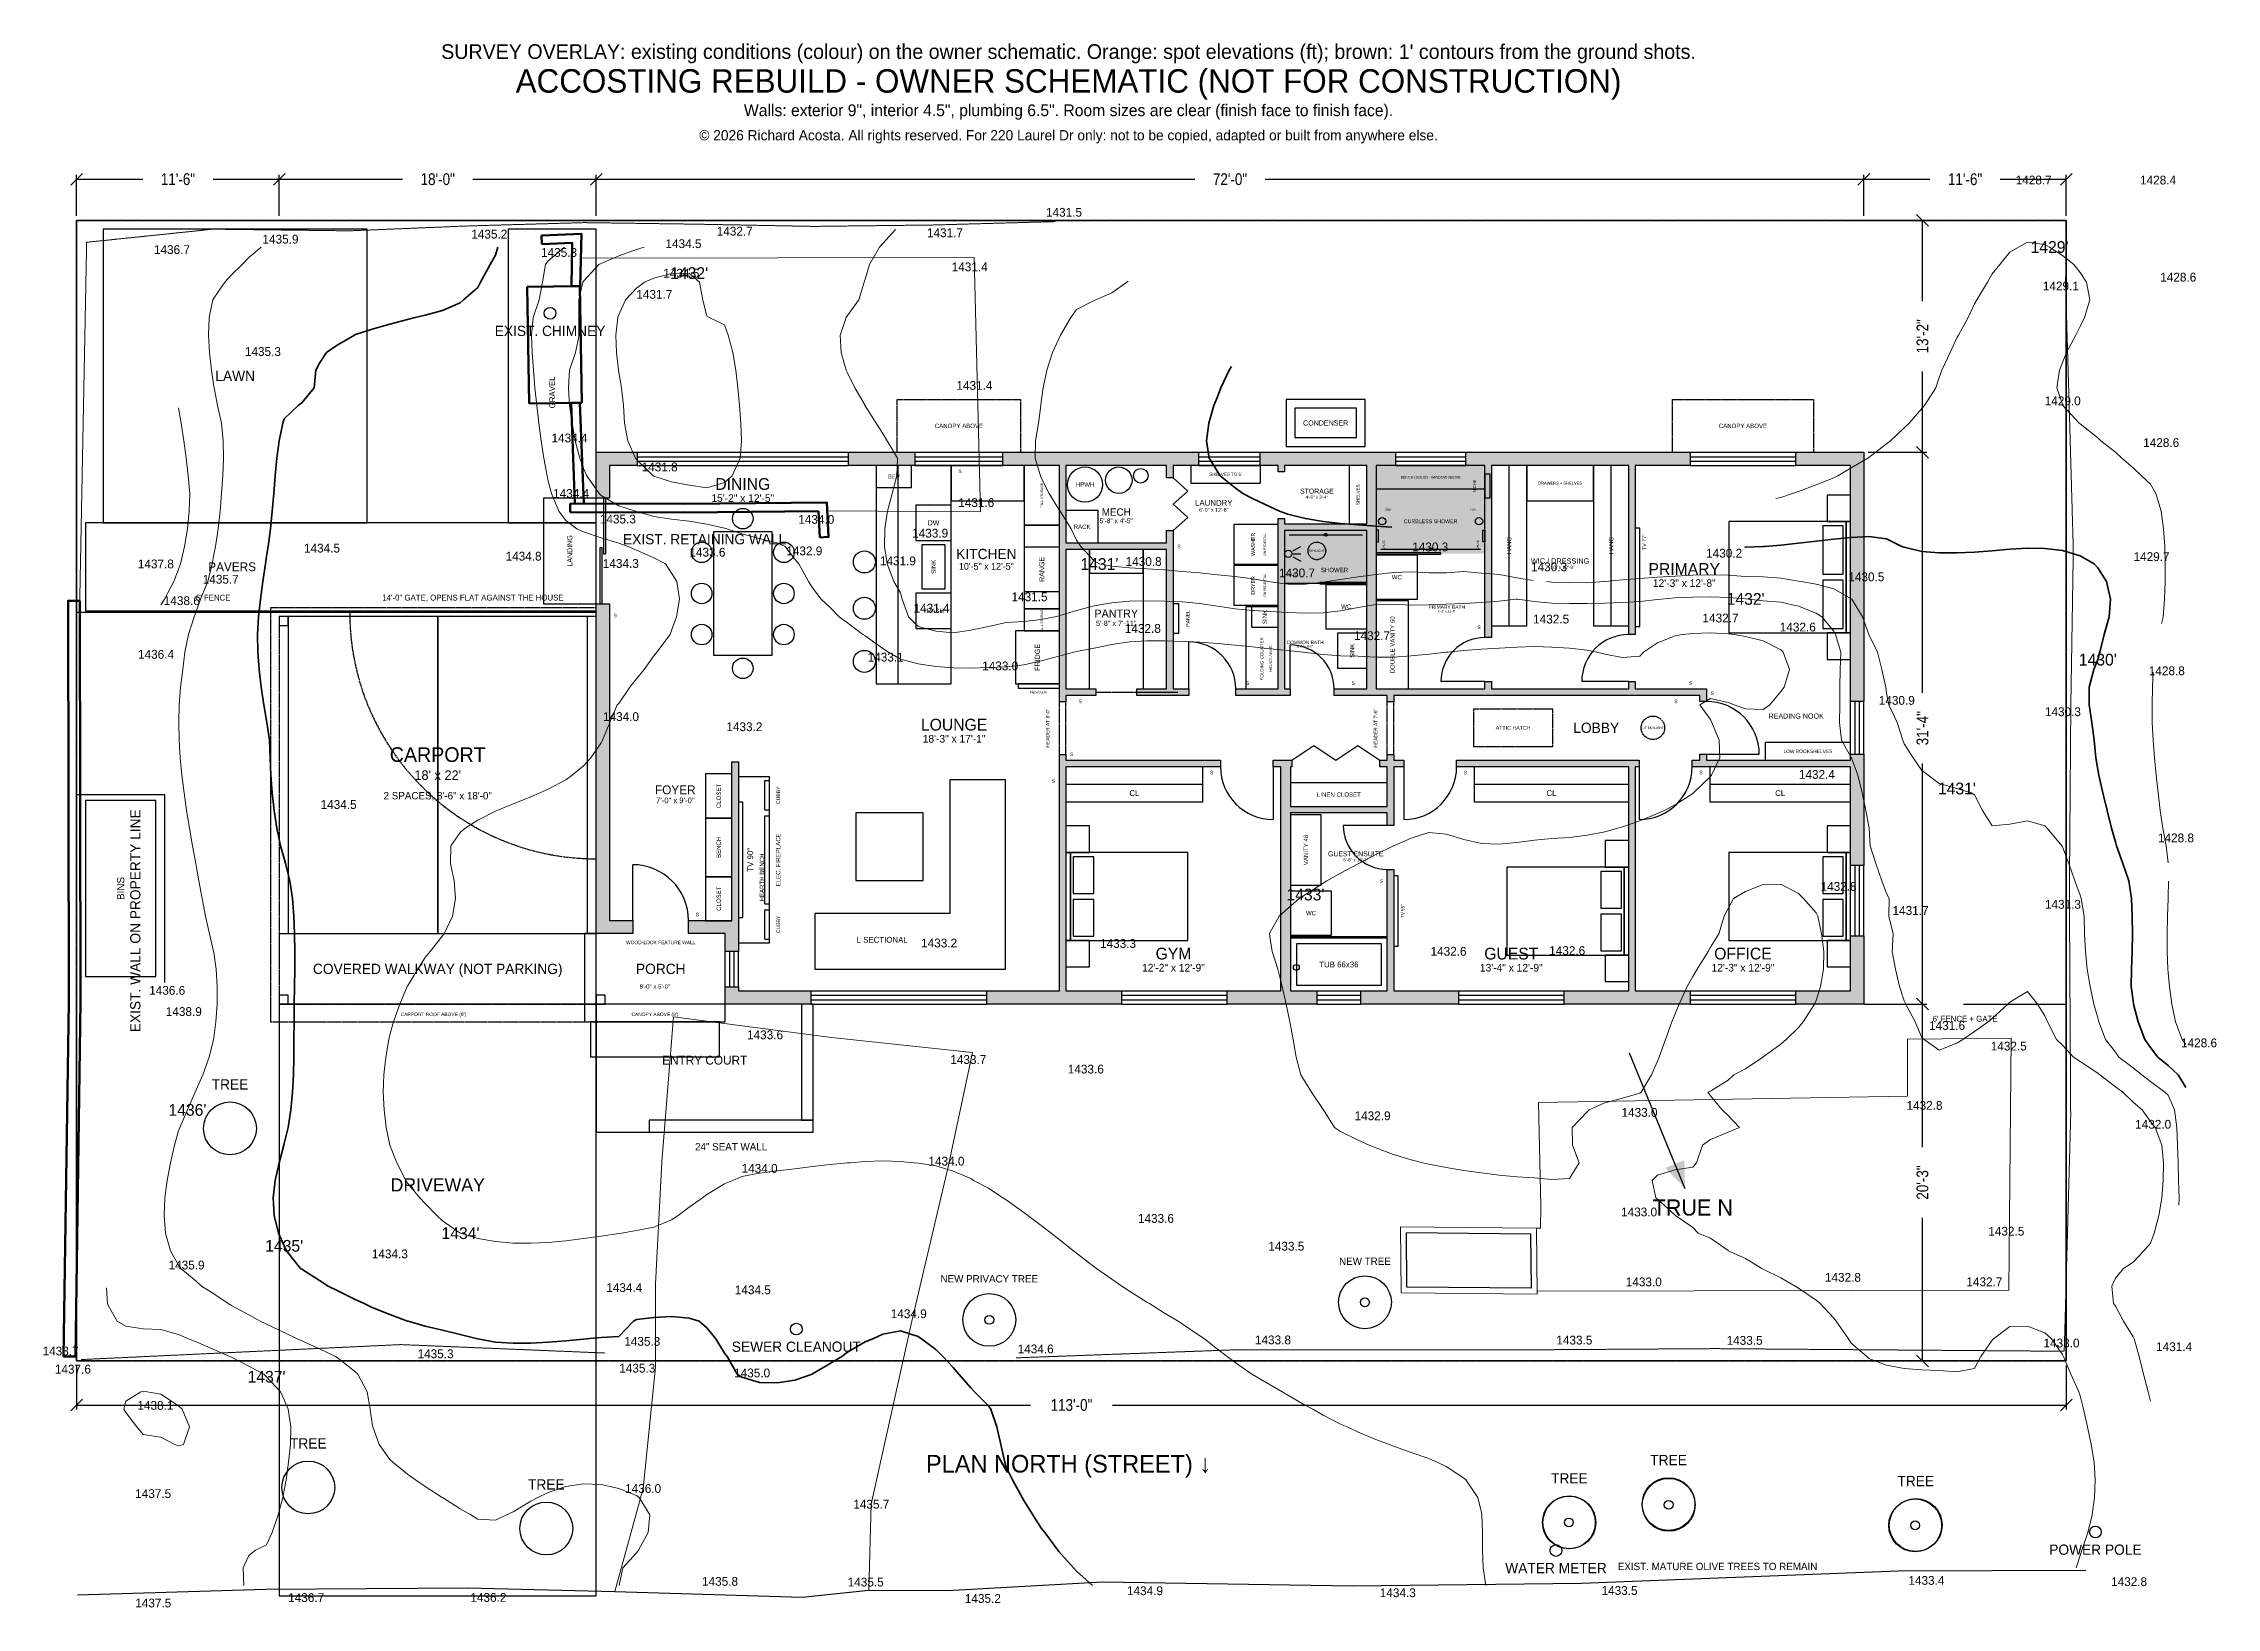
# Model space of a CAD drawing. Header units: inches. Extents: x -21 to 1460, y -168 to 898.
import ezdxf
from ezdxf.enums import TextEntityAlignment as Align

# ---------------------------------------------------------------- set-up
doc = ezdxf.new("R2010")
doc.units = ezdxf.units.IN
doc.linetypes.add('DASHED', pattern=[1.524, 1.27, -0.254])
doc.linetypes.add('DASHED2', pattern=[0.762, 0.635, -0.127])
for name, color, linetype in [('A-ANNO-DIMS', 1, 'Continuous'), ('A-ANNO-TEXT', 7, 'Continuous'), ('A-AREA-IDEN', 7, 'Continuous'), ('A-CANP', 8, 'Continuous'), ('A-CLNG', 8, 'Continuous'), ('A-DOOR', 3, 'Continuous'), ('A-EQPM', 6, 'Continuous'), ('A-FENC', 8, 'Continuous'), ('A-FURN', 9, 'Continuous'), ('A-GLAZ', 4, 'Continuous'), ('A-WALL', 7, 'Continuous'), ('A-WALL-PATT', 8, 'Continuous'), ('C-PROP', 5, 'Continuous'), ('L-PLNT', 3, 'Continuous'), ('L-SITE', 94, 'Continuous'), ('V-SURV-ELEV', 30, 'Continuous'), ('V-SURV-FENC', 3, 'Continuous'), ('V-SURV-LOT', 5, 'Continuous'), ('V-SURV-MISC', 4, 'Continuous'), ('V-SURV-PAVE', 8, 'Continuous'), ('V-SURV-TEXT', 1, 'Continuous'), ('V-SURV-TREE', 3, 'Continuous'), ('V-SURV-UTIL', 6, 'Continuous'), ('V-SURV-WALL', 1, 'Continuous'), ('V-TOPO', 34, 'Continuous')]:
    doc.layers.add(name, color=color, linetype=linetype)
doc.styles.add('OpenSansCondensed-Light', font='OpenSansCondensed-Light.ttf')
doc.dimstyles.new('OWNER', dxfattribs={"dimtxt": 8, "dimasz": 6, "dimexe": 3, "dimexo": 3, "dimgap": 2, "dimtad": 1, "dimtsz": 4, "dimcen": 2.5, "dimazin": 3, "dimtfac": 1, "dimtmove": 0, "dimatfit": 3})

msp = doc.modelspace()

# ---------------------------------------------------------------- texts
at = {"layer": 'A-ANNO-TEXT'}
for s, height, p in [("SURVEY OVERLAY: existing conditions (colour) on the owner schematic. Orange: spot elevations (ft); brown: 1' contours from the ground shots.", 10, (678, 892.25)), ('ACCOSTING REBUILD - OWNER SCHEMATIC (NOT FOR CONSTRUCTION)', 16, (678, 872.25)), ('Walls: exterior 9", interior 4.5", plumbing 6.5". Room sizes are clear (finish face to finish face).', 8, (678, 852.25)), ('© 2026 Richard Acosta. All rights reserved. For 220 Laurel Dr only: not to be copied, adapted or built from anywhere else.', 7, (678, 835.25)), ('LAWN', 7, (110.05, 671.225)), ('CONDENSER', 3.5, (853.25, 639.2)), ('S', 2.4, (604, 606.2)), ('BEV', 3, (558.9, 602.7)), ('HPWH', 3, (689.25, 597.2)), ("SHELVES TO 6'", 2.2, (785, 604.2)), ('BENCH (SOLID) · WINDOW ABOVE', 1.8, (924.75, 602.2)), ('DRAWERS + SHELVES', 2, (1013, 598.2)), ('2ND', 1.4, (895.75, 580.2)), ('MAIN', 1.4, (953.75, 580.2)), ('DW', 3.5, (586, 571.2)), ('RACK', 3, (687.25, 568.45)), ('CURBLESS SHOWER', 2.6, (924.75, 572.2)), ('S', 2.4, (753.25, 555)), ('PAVERS', 6, (108, 541.2)), ('VALVE', 1.6, (830.25, 536)), ('SHOWER', 3, (859.25, 539)), ('WC', 3, (901.75, 534.075)), ("6' FENCE", 4, (95.05, 520.2)), ('14\'-0" GATE, OPENS FLAT AGAINST THE HOUSE', 4, (272.1, 520.2)), ('S', 2.4, (369.1, 508)), ('TRASH', 3, (586, 511.2)), ('WC', 3, (867.25, 514)), ('S', 2.4, (957.75, 500)), ('S', 2.4, (800, 461.95)), ('S', 2.4, (872, 461.95)), ('S', 2.4, (1102, 461.95)), ('END PANEL', 1.6, (657.75, 455.45)), ('S', 2.4, (686, 449.45)), ('S', 2.4, (1092, 449.45)), ('S', 2.4, (1116.75, 455)), ('S', 2.4, (680, 413.45)), ('LOW BOOKSHELVES', 2.4, (1181.875, 415.45)), ('S', 2.4, (775.5, 400.95)), ('S', 2.4, (948.5, 400.95)), ('S', 2.4, (1109, 400.95)), ('S', 2.4, (667.75, 395.2)), ('CL', 4, (722.875, 386.95)), ('LINEN CLOSET', 3, (862.25, 385.95)), ('CL', 4, (1007.125, 386.95)), ('CL', 4, (1163, 386.95)), ('S', 2.4, (891.25, 327)), ('S', 2.4, (425, 304.2)), ('WC', 3, (843.25, 305.2)), ('WOOD-LOOK FEATURE WALL', 2.4, (400.1, 285.2)), ('L SECTIONAL', 4, (551, 287)), ('COVERED WALKWAY (NOT PARKING)', 7, (248.1, 267.2)), ('TUB 66x36', 4, (862.25, 270.2)), ('8\'-0" x 5\'-0"', 3, (396.1, 255.2)), ("6' FENCE + GATE", 4, (1289, 233.2)), ('24" SEAT WALL', 5, (448.05, 146)), ('TRUE N', 11, (1103.442, 104.602)), ('NEW TREE', 5, (880, 68)), ('NEW PRIVACY TREE', 5, (624, 56)), ('PLAN NORTH (STREET) ↓', 12, (678, -70)), ('EXIST. MATURE OLIVE TREES TO REMAIN', 5, (1120.333, -140))]:
    msp.add_text(s, height=height, dxfattribs=at).set_placement(p, align=Align.MIDDLE_CENTER)
for s, height, p in [('GRAVEL', 4, (326.1, 660)), ('TALL STORAGE', 1.6, (659.75, 589.825)), ('SHELVES', 2.2, (875.25, 590.35)), ('NICHE', 2, (954.75, 596.2)), ('WASHER', 2.6, (803.75, 556.5)), ('ON PEDESTAL', 1.6, (811.75, 556.5)), ('TV 77"', 2.6, (1070.25, 558.075)), ('LANDING', 3.5, (338.1, 552)), ('VALVE', 1.4, (892.75, 556.2)), ('VALVE', 1.4, (956.75, 556.2)), ('HANG', 3, (978.25, 555.6)), ('HANG', 3, (1047.75, 555.6)), ('SINK', 3, (586, 541.2)), ('RANGE', 3.5, (659.75, 539.45)), ('DRYER', 2.6, (803.75, 528.5)), ('ON PEDESTAL', 1.6, (811.75, 528.5)), ('TALL STORAGE', 1.6, (659.75, 504.95)), ('PANEL', 2.5, (759.25, 506)), ('SINK', 3, (811.75, 507)), ('DOUBLE VANITY 60', 3, (898.75, 487.95)), ('FOLDING COUNTER', 2.2, (809.75, 478.475)), ('FRIDGE', 3.5, (656.75, 479.45)), ('SHELVES ABOVE', 1.6, (815.75, 478.475)), ('SINK', 3, (871.25, 484)), ('CLOSET', 3, (439.6, 385)), ('CUBBY', 2.5, (480.1, 385.5)), ('BENCH', 3, (439.6, 350)), ('ELEC. FIREPLACE', 3, (480.1, 341.5)), ('VANITY 48', 3, (839.75, 348.2)), ('TV 90"', 4, (461.1, 341.5)), ('HEARTH BENCH', 3, (469.1, 329.5)), ('BINS', 5, (32, 322)), ('CLOSET', 3, (439.6, 315)), ('CUBBY', 2.5, (480.1, 297.5)), ('TV 55"', 2.2, (905.75, 306.575))]:
    msp.add_text(s, height=height, rotation=90, dxfattribs=at).set_placement(p, align=Align.MIDDLE_CENTER)
at = {"layer": 'A-AREA-IDEN'}
for s, height, p in [('DINING', 8, (456, 597.6)), ('STORAGE', 3.4, (847.25, 592.73)), ('15\'-2" x 12\'-5"', 5.2, (456, 588)), ('MECH', 5, (710.5, 578.5)), ('LAUNDRY', 4, (777, 584.8)), ('6\'-0" x 12\'-8"', 2.6, (777, 580)), ('4\'-8" x 3\'-4"', 2.21, (847.25, 588.65)), ('5\'-8" x 4\'-5"', 3.25, (710.5, 572.5)), ('KITCHEN', 7, (622, 549.9)), ('10\'-5" x 12\'-5"', 4.55, (622, 541.5)), ('WIC / DRESSING', 3.6, (1013, 545.12)), ('7\'-10" x 12\'-8"', 2.34, (1013, 540.8)), ('PRIMARY', 8, (1097.625, 539.675)), ('12\'-3" x 12\'-8"', 5.2, (1097.625, 530.075)), ('PANTRY', 5.5, (710.5, 509.3)), ('5\'-8" x 7\'-11"', 3.575, (710.5, 502.7)), ('PRIMARY BATH', 2.4, (935.75, 513.755)), ('6\'-2" x 12\'-8"', 1.56, (935.75, 510.875)), ('COMMON BATH', 2.4, (839.25, 489.68)), ('4\'-8" x 9\'-0"', 1.56, (839.25, 486.8)), ('LOUNGE', 8, (600, 433.6)), ('LOBBY', 7, (1037.625, 431.45)), ('READING NOOK', 3.5, (1173.875, 439.45)), ('CARPORT', 10, (248.1, 413.2)), ('18\'-3" x 17\'-1"', 5.2, (600, 424)), ("18' x 22'", 6.5, (248.1, 399.2)), ('2 SPACES, 8\'-6" x 18\'-0"', 5, (248.1, 385.2)), ('FOYER', 6, (410, 389.2)), ('7\'-0" x 9\'-0"', 3.9, (410, 382)), ('GUEST ENSUITE', 3.4, (873.75, 345.58)), ('5\'-6" x 10\'-1"', 2.21, (873.75, 341.5)), ('GYM', 8, (749.5, 277.6)), ('GUEST', 8, (979.75, 277.6)), ('OFFICE', 8, (1137.625, 277.6)), ('PORCH', 7, (400.1, 267.2)), ('12\'-2" x 12\'-9"', 5.2, (749.5, 268)), ('13\'-4" x 12\'-9"', 5.2, (979.75, 268)), ('12\'-3" x 12\'-9"', 5.2, (1137.625, 268)), ('ENTRY COURT', 6, (430.05, 205)), ('DRIVEWAY', 9, (248.1, 120))]:
    msp.add_text(s, height=height, dxfattribs=at).set_placement(p, align=Align.MIDDLE_CENTER)
at = {"layer": 'A-CANP'}
for s, height, p in [('CANOPY ABOVE', 3, (603.3, 637.2)), ('CANOPY ABOVE', 3, (1137.6, 637.2)), ("CARPORT ROOF ABOVE (9')", 2.4, (245.1, 236.2)), ("CANOPY ABOVE (9')", 2.4, (396.1, 236.2))]:
    msp.add_text(s, height=height, dxfattribs=at).set_placement(p, align=Align.MIDDLE_CENTER)
at = {"layer": 'A-CLNG'}
for s, height, p in [('SKYLIGHT', 1.6, (847.25, 552)), ('ATTIC HATCH', 2.6, (981, 431.45)), ('14" SKYLIGHT', 1.6, (1076.25, 431.45))]:
    msp.add_text(s, height=height, dxfattribs=at).set_placement(p, align=Align.MIDDLE_CENTER)
for s, p in [('HEADER AT 8\'-0"', (663.75, 431.2)), ('HEADER AT 7\'-6"', (887.25, 431.2))]:
    msp.add_text(s, height=2.4, rotation=90, dxfattribs=at).set_placement(p, align=Align.MIDDLE_CENTER)
at = {"layer": 'V-SURV-ELEV'}
for s, p in [('1428.7', (1335.761, 804.734)), ('1428.4', (1420.52, 804.701)), ('1431.5', (674.909, 782.729)), ('1435.2', (283.24, 767.877)), ('1432.7', (450.498, 769.875)), ('1431.7', (593.768, 768.776)), ('1436.7', (66.95, 757.316)), ('1435.9', (140.936, 764.439)), ('1435.3', (330.785, 755.382)), ('1434.5', (415.57, 761.353)), ('1434.5', (414.071, 741.234)), ('1431.4', (610.643, 745.563)), ('1428.6', (1434.292, 738.528)), ('1431.7', (395.729, 726.817)), ('1429.1', (1354.271, 732.508)), ('1435.3', (128.958, 687.85)), ('1431.4', (613.885, 664.766)), ('1429.0', (1355.543, 654.271)), ('1434.4', (337.922, 628.931)), ('1428.6', (1422.65, 625.78)), ('1431.8', (399.342, 609.19)), ('1434.4', (339.02, 591.158)), ('1431.6', (615.081, 584.898)), ('1435.3', (370.871, 573.71)), ('1434.0', (506.098, 573.467)), ('1433.9', (583.684, 564.114)), ('1434.5', (169.228, 553.903)), ('1434.8', (306.603, 548.43)), ('1433.6', (431.889, 551.12)), ('1432.9', (497.924, 552.027)), ('1431.9', (561.704, 545.223)), ('1430.3', (924.498, 554.707)), ('1430.2', (1124.798, 550.445)), ('1429.7', (1416.081, 548.114)), ('1437.8', (56, 543.119)), ('1435.7', (100.217, 532.681)), ('1434.3', (372.864, 543.463)), ('1430.8', (729.157, 544.803)), ('1430.7', (833.696, 537.012)), ('1430.3', (1005.502, 541.158)), ('1430.5', (1221.701, 534.348)), ('1438.6', (73.696, 518.096)), ('1431.5', (651.413, 520.742)), ('1431.4', (584.642, 512.988)), ('1432.5', (1006.901, 505.552)), ('1432.7', (1122.306, 506.261)), ('1432.8', (728.642, 499.158)), ('1432.7', (884.816, 494.234)), ('1432.6', (1174.98, 500.101)), ('1436.4', (56.105, 481.535)), ('1433.1', (553.35, 479.638)), ('1433.0', (631.431, 473.64)), ('1428.8', (1426.483, 470.304)), ('1430.9', (1242.462, 450.149)), ('1430.3', (1355.688, 442.424)), ('1434.0', (372.998, 439.084)), ('1433.2', (457.086, 432.19)), ('1432.4', (1188.016, 399.697)), ('1434.5', (180.549, 379.2)), ('1428.8', (1432.723, 356.442)), ('1432.8', (1202.776, 323.376)), ('1431.3', (1355.694, 311.167)), ('1431.7', (1251.829, 306.979)), ('1433.2', (589.786, 284.813)), ('1433.3', (711.732, 284.458)), ('1432.6', (936.976, 279.18)), ('1432.6', (1017.832, 279.656)), ('1436.6', (63.712, 252.568)), ('1438.9', (75.039, 238.086)), ('1433.6', (471.169, 222.279)), ('1431.6', (1276.745, 228.591)), ('1433.7', (609.676, 205.431)), ('1432.5', (1318.762, 214.576)), ('1428.6', (1448.453, 216.777)), ('1433.6', (689.764, 198.909)), ('1432.9', (885.209, 167.098)), ('1433.0', (1067.131, 169.388)), ('1432.8', (1261.368, 174.148)), ('1432.0', (1417.165, 161.286)), ('1434.0', (467.449, 131.261)), ('1434.0', (594.806, 136.191)), ('1433.0', (1066.843, 101.533)), ('1433.6', (737.57, 97.137)), ('1432.5', (1317.119, 88.41)), ('1434.3', (215.474, 72.982)), ('1433.5', (826.392, 78.202)), ('1435.9', (76.938, 65.376)), ('1432.8', (1205.759, 56.993)), ('1434.4', (375.23, 49.993)), ('1434.5', (462.836, 48.458)), ('1433.0', (1070.039, 53.896)), ('1432.7', (1302.171, 53.974)), ('1434.9', (569.11, 32.198)), ('1435.3', (387.52, 13.371)), ('1433.8', (817.3, 14.356)), ('1433.5', (1022.727, 14.245)), ('1433.5', (1138.751, 14.038)), ('1433.0', (1354.719, 12.243)), ('1438.7', (-8.939, 6.787)), ('1435.3', (246.622, 4.9)), ('1434.6', (655.587, 8.203)), ('1431.4', (1431.49, 9.73)), ('1437.6', (-0.549, -5.546)), ('1435.3', (384.075, -4.873)), ('1435.0', (462.359, -8.15)), ('1438.1', (55.69, -30.247)), ('1437.5', (54.165, -90.368)), ('1436.0', (388.059, -86.903)), ('1435.7', (543.592, -97.599)), ('1435.8', (440.492, -150.161)), ('1435.5', (539.747, -150.638)), ('1433.4', (1262.663, -149.509)), ('1432.8', (1400.783, -150.379)), ('1437.5', (54.22, -164.909)), ('1436.7', (158.442, -161.228)), ('1436.2', (282.633, -161.103)), ('1435.2', (619.611, -161.837)), ('1434.9', (730.102, -156.544)), ('1434.3', (902.396, -157.922)), ('1433.5', (1053.521, -156.386))]:
    msp.add_text(s, height=6, dxfattribs=at).set_placement(p, align=Align.MIDDLE_CENTER)
at = {"layer": 'V-SURV-TEXT'}
msp.add_text('EXIST. RETAINING WALL', height=7, dxfattribs=at).set_placement((430, 560), align=Align.MIDDLE_CENTER)
msp.add_text('EXIST. WALL ON PROPERTY LINE', height=7, rotation=90, dxfattribs=at).set_placement((42, 300), align=Align.MIDDLE_CENTER)
at = {"layer": 'V-SURV-TREE'}
for p in [(106.524, 188.49), (159.873, -56.164), (1086.932, -67.505), (322.106, -84.118), (1019.325, -79.974), (1255.361, -81.801)]:
    msp.add_text('TREE', height=7, dxfattribs=at).set_placement(p, align=Align.MIDDLE_CENTER)
at = {"layer": 'V-SURV-UTIL'}
for s, p in [('EXIST. CHIMNEY', (324.653, 701.915)), ('SEWER CLEANOUT', (492.454, 9.747)), ('POWER POLE', (1377.824, -128.556)), ('WATER METER', (1010.224, -141.139))]:
    msp.add_text(s, height=7, dxfattribs=at).set_placement(p, align=Align.MIDDLE_CENTER)
at = {"layer": 'V-TOPO'}
for s, p in [("1429'", (1346.587, 759.091)), ("1432'", (419.451, 741.308)), ("1431'", (699.04, 543.091)), ("1432'", (1139.451, 519.283)), ("1430'", (1379.451, 477.913)), ("1431'", (1283.451, 390.092)), ("1433'", (839.451, 317.844)), ("1436'", (77.506, 171.091)), ("1434'", (263.589, 87.091)), ("1435'", (143.451, 78.485)), ("1437'", (131.451, -10.735))]:
    msp.add_text(s, height=8, dxfattribs=at).set_placement(p, align=Align.MIDDLE_CENTER)

# ---------------------------------------------------------------- blocks, each defined once
blk = doc.blocks.new('_OBLIQUE')
at = {"color": 0, "linetype": 'BYBLOCK'}
blk.add_line((-0.5, -0.5), (0.5, 0.5), dxfattribs=at)
blk = doc.blocks.new('*D1')
for p, q in [((2, 780.25), (2, 808.25)), ((2, 805.25), (47.05, 805.25)), ((95.05, 805.25), (140.1, 805.25)), ((140.1, 780.25), (140.1, 808.25))]:
    blk.add_line(p, q)
at = {"layer": 'Defpoints'}
for p in [(2, 805.25), (2, 777.25), (140.1, 777.25)]:
    blk.add_point(p, dxfattribs=at)
at = {"layer": 'A-ANNO-DIMS', "xscale": 8, "yscale": 8}
for p in [(2, 805.25), (140.1, 805.25)]:
    blk.add_blockref('_OBLIQUE', p, dxfattribs=at)
at = {"layer": 'A-ANNO-DIMS', "insert": (71.05, 805.25), "char_height": 8, "attachment_point": 5, "style": 'OpenSansCondensed-Light'}
blk.add_mtext('11\'-6"', dxfattribs=at)
blk = doc.blocks.new('*D2')
for p, q in [((140.1, 780.25), (140.1, 808.25)), ((140.1, 805.25), (224.1, 805.25)), ((272.1, 805.25), (356.1, 805.25)), ((356.1, 780.25), (356.1, 808.25))]:
    blk.add_line(p, q)
at = {"layer": 'Defpoints'}
for p in [(140.1, 805.25), (140.1, 777.25), (356.1, 777.25)]:
    blk.add_point(p, dxfattribs=at)
at = {"layer": 'A-ANNO-DIMS', "xscale": 8, "yscale": 8}
for p in [(140.1, 805.25), (356.1, 805.25)]:
    blk.add_blockref('_OBLIQUE', p, dxfattribs=at)
at = {"layer": 'A-ANNO-DIMS', "insert": (248.1, 805.25), "char_height": 8, "attachment_point": 5, "style": 'OpenSansCondensed-Light'}
blk.add_mtext('18\'-0"', dxfattribs=at)
blk = doc.blocks.new('*D3')
for p, q in [((356.1, 780.25), (356.1, 808.25)), ((356.1, 805.25), (764.05, 805.25)), ((812.05, 805.25), (1220, 805.25)), ((1220, 780.25), (1220, 808.25))]:
    blk.add_line(p, q)
at = {"layer": 'Defpoints'}
for p in [(356.1, 805.25), (356.1, 777.25), (1220, 777.25)]:
    blk.add_point(p, dxfattribs=at)
at = {"layer": 'A-ANNO-DIMS', "xscale": 8, "yscale": 8}
for p in [(356.1, 805.25), (1220, 805.25)]:
    blk.add_blockref('_OBLIQUE', p, dxfattribs=at)
at = {"layer": 'A-ANNO-DIMS', "insert": (788.05, 805.25), "char_height": 8, "attachment_point": 5, "style": 'OpenSansCondensed-Light'}
blk.add_mtext('72\'-0"', dxfattribs=at)
blk = doc.blocks.new('*D4')
for p, q in [((1220, 780.25), (1220, 808.25)), ((1220, 805.25), (1265, 805.25)), ((1313, 805.25), (1358, 805.25)), ((1358, 780.25), (1358, 808.25))]:
    blk.add_line(p, q)
at = {"layer": 'Defpoints'}
for p in [(1220, 805.25), (1220, 777.25), (1358, 777.25)]:
    blk.add_point(p, dxfattribs=at)
at = {"layer": 'A-ANNO-DIMS', "xscale": 8, "yscale": 8}
for p in [(1220, 805.25), (1358, 805.25)]:
    blk.add_blockref('_OBLIQUE', p, dxfattribs=at)
at = {"layer": 'A-ANNO-DIMS', "insert": (1289, 805.25), "char_height": 8, "attachment_point": 5, "style": 'OpenSansCondensed-Light'}
blk.add_mtext('11\'-6"', dxfattribs=at)
blk = doc.blocks.new('*D5')
for p, q in [((2, -3), (2, -33)), ((1358, -3), (1358, -33)), ((2, -30), (652, -30)), ((708, -30), (1358, -30))]:
    blk.add_line(p, q)
at = {"layer": 'Defpoints'}
for p in [(2, 0), (1358, 0), (2, -30)]:
    blk.add_point(p, dxfattribs=at)
at = {"layer": 'A-ANNO-DIMS', "xscale": 8, "yscale": 8}
for p in [(2, -30), (1358, -30)]:
    blk.add_blockref('_OBLIQUE', p, dxfattribs=at)
at = {"layer": 'A-ANNO-DIMS', "insert": (680, -30), "char_height": 8, "attachment_point": 5, "style": 'OpenSansCondensed-Light'}
blk.add_mtext('113\'-0"', dxfattribs=at)
blk = doc.blocks.new('*D6')
for p, q in [((1223, 243.2), (1263, 243.2)), ((1260, 145.6), (1260, 243.2)), ((1260, 0), (1260, 97.6)), ((1223, 0), (1263, 0))]:
    blk.add_line(p, q)
at = {"layer": 'Defpoints'}
for p in [(1220, 243.2), (1220, 0), (1260, 0)]:
    blk.add_point(p, dxfattribs=at)
at = {"layer": 'A-ANNO-DIMS', "xscale": 8, "yscale": 8, "rotation": 90}
for p in [(1260, 243.2), (1260, 0)]:
    blk.add_blockref('_OBLIQUE', p, dxfattribs=at)
at = {"layer": 'A-ANNO-DIMS', "insert": (1260, 121.6), "char_height": 8, "attachment_point": 5, "rotation": 90, "style": 'OpenSansCondensed-Light'}
blk.add_mtext('20\'-3"', dxfattribs=at)
blk = doc.blocks.new('*D7')
for p, q in [((1223, 619.2), (1263, 619.2)), ((1260, 455.2), (1260, 619.2)), ((1260, 243.2), (1260, 407.2)), ((1223, 243.2), (1263, 243.2))]:
    blk.add_line(p, q)
at = {"layer": 'Defpoints'}
for p in [(1220, 619.2), (1220, 243.2), (1260, 243.2)]:
    blk.add_point(p, dxfattribs=at)
at = {"layer": 'A-ANNO-DIMS', "xscale": 8, "yscale": 8, "rotation": 90}
for p in [(1260, 619.2), (1260, 243.2)]:
    blk.add_blockref('_OBLIQUE', p, dxfattribs=at)
at = {"layer": 'A-ANNO-DIMS', "insert": (1260, 431.2), "char_height": 8, "attachment_point": 5, "rotation": 90, "style": 'OpenSansCondensed-Light'}
blk.add_mtext('31\'-4"', dxfattribs=at)
blk = doc.blocks.new('*D8')
for p, q in [((1223, 777.25), (1263, 777.25)), ((1260, 722.225), (1260, 777.25)), ((1260, 619.2), (1260, 674.225)), ((1223, 619.2), (1263, 619.2))]:
    blk.add_line(p, q)
at = {"layer": 'Defpoints'}
for p in [(1220, 777.25), (1220, 619.2), (1260, 619.2)]:
    blk.add_point(p, dxfattribs=at)
at = {"layer": 'A-ANNO-DIMS', "xscale": 8, "yscale": 8, "rotation": 90}
for p in [(1260, 777.25), (1260, 619.2)]:
    blk.add_blockref('_OBLIQUE', p, dxfattribs=at)
at = {"layer": 'A-ANNO-DIMS', "insert": (1260, 698.225), "char_height": 8, "attachment_point": 5, "rotation": 90, "style": 'OpenSansCondensed-Light'}
blk.add_mtext('13\'-2"', dxfattribs=at)

# ---------------------------------------------------------------- dimensions: what is measured, and where the dimension line sits
at = {"layer": 'A-ANNO-DIMS'}
for base, p1, p2, text, picture, middle in [((2, 805.25), (2, 777.25), (140.1, 777.25), '11\'-6"', '*D1', (71.05, 805.25)), ((140.1, 805.25), (140.1, 777.25), (356.1, 777.25), '18\'-0"', '*D2', (248.1, 805.25)), ((356.1, 805.25), (356.1, 777.25), (1220, 777.25), '72\'-0"', '*D3', (788.05, 805.25)), ((1220, 805.25), (1220, 777.25), (1358, 777.25), '11\'-6"', '*D4', (1289, 805.25)), ((2, -30), (2, 0), (1358, 0), '113\'-0"', '*D5', (680, -30))]:
    dim = msp.add_linear_dim(base=base, p1=p1, p2=p2, text=text, dimstyle='OWNER', dxfattribs=at)
    dim.commit()
    dim.dimension.update_dxf_attribs({"geometry": picture, "text_midpoint": middle})
for base, p1, p2, text, picture, middle in [((1260, 619.2), (1220, 619.2), (1220, 777.25), '13\'-2"', '*D8', (1260, 698.225)), ((1260, 243.2), (1220, 243.2), (1220, 619.2), '31\'-4"', '*D7', (1260, 431.2)), ((1260, 0), (1220, 0), (1220, 243.2), '20\'-3"', '*D6', (1260, 121.6))]:
    dim = msp.add_linear_dim(base=base, p1=p1, p2=p2, angle=90, text=text, dimstyle='OWNER', dxfattribs=at)
    dim.commit()
    dim.dimension.update_dxf_attribs({"geometry": picture, "text_midpoint": middle})

# ---------------------------------------------------------------- hatches: boundary and pattern name
at = {"layer": 'A-EQPM', "transparency": 33554495}
for points in [[(887.75, 550.2), (961.75, 550.2), (961.75, 610.2), (887.75, 610.2)], [(825.25, 530), (881.25, 530), (881.25, 566), (825.25, 566)]]:
    msp.add_hatch(color=151, dxfattribs=at).paths.add_polyline_path(points)
at = {"layer": 'A-WALL-PATT'}
for points in [[(356.1, 610.2), (356.1, 619.2), (365.1, 619.2), (384, 619.2), (384, 610.2), (365.1, 610.2), (365.1, 588), (356.1, 588), (356.1, 610.2)], [(573.3, 619.2), (573.3, 610.2), (528, 610.2), (528, 619.2), (573.3, 619.2)], [(766.5, 619.2), (766.5, 610.2), (749.25, 610.2), (749.25, 601.8), (744.75, 601.8), (744.75, 610.2), (676.25, 610.2), (676.25, 557.45), (744.75, 557.45), (744.75, 565.8), (749.25, 565.8), (749.25, 457.95), (760, 457.95), (760, 453.45), (749.25, 453.45), (744.75, 453.45), (724.5, 453.45), (724.5, 457.95), (744.75, 457.95), (744.75, 552.95), (676.25, 552.95), (676.25, 457.95), (696.5, 457.95), (696.5, 453.45), (676.25, 453.45), (676.25, 449.2), (671.75, 449.2), (671.75, 453.45), (671.75, 455.7), (671.75, 457.95), (671.75, 610.2), (633.3, 610.2), (633.3, 619.2), (766.5, 619.2)], [(900.75, 619.2), (900.75, 610.2), (887.75, 610.2), (887.75, 457.95), (961.75, 457.95), (961.75, 463), (966.25, 463), (966.25, 457.95), (1059.75, 457.95), (1059.75, 463), (1064.25, 463), (1064.25, 457.95), (1112.75, 457.95), (1112.75, 455.7), (1112.75, 453.45), (1112.75, 449.45), (1108.25, 449.45), (1108.25, 453.45), (1064.25, 453.45), (1059.75, 453.45), (899.75, 453.45), (899.75, 449.2), (895.25, 449.2), (895.25, 453.45), (887.75, 453.45), (881.25, 453.45), (859, 453.45), (859, 457.95), (881.25, 457.95), (881.25, 566), (825.25, 566), (825.25, 457.95), (829, 457.95), (829, 453.45), (825.25, 453.45), (820.75, 453.45), (792, 453.45), (792, 457.95), (820.75, 457.95), (820.75, 574), (825.25, 574), (825.25, 570.5), (881.25, 570.5), (881.25, 610.2), (825.25, 610.2), (825.25, 606), (820.75, 606), (820.75, 610.2), (808.5, 610.2), (808.5, 619.2), (900.75, 619.2)], [(1101.6, 619.2), (1101.6, 610.2), (1064.25, 610.2), (1064.25, 495), (1059.75, 495), (1059.75, 610.2), (966.25, 610.2), (966.25, 493), (961.75, 493), (961.75, 610.2), (948.75, 610.2), (948.75, 619.2), (1101.6, 619.2)], [(1211, 619.2), (1220, 619.2), (1220, 610.2), (1220, 449.45), (1211, 449.45), (1211, 610.2), (1173.6, 610.2), (1173.6, 619.2), (1211, 619.2)], [(365.1, 291.2), (356.1, 291.2), (356.1, 300.2), (356.1, 516), (365.1, 516), (365.1, 300.2), (381, 300.2), (381, 291.2), (365.1, 291.2)], [(444.1, 291.2), (419, 291.2), (419, 300.2), (444.1, 300.2), (448.6, 300.2), (448.6, 408.2), (453.1, 408.2), (453.1, 300.2), (453.1, 291.2), (453.1, 279), (444.1, 279), (444.1, 291.2)], [(622.4, 243.2), (622.4, 252.2), (671.75, 252.2), (671.75, 404.95), (671.75, 407.2), (671.75, 409.45), (671.75, 413.2), (676.25, 413.2), (676.25, 409.45), (781.5, 409.45), (781.5, 404.95), (676.25, 404.95), (676.25, 252.2), (714, 252.2), (714, 243.2), (622.4, 243.2)], [(786, 243.2), (786, 252.2), (822.75, 252.2), (822.75, 404.95), (817.5, 404.95), (817.5, 409.45), (822.75, 409.45), (829.25, 409.45), (830.25, 409.45), (830.25, 404.95), (829.25, 404.95), (829.25, 377.95), (895.25, 377.95), (895.25, 404.95), (890.25, 404.95), (890.25, 409.45), (895.25, 409.45), (895.25, 413.2), (899.75, 413.2), (899.75, 409.45), (906.5, 409.45), (906.5, 404.95), (899.75, 404.95), (899.75, 365), (895.25, 365), (895.25, 373.45), (829.25, 373.45), (829.25, 252.2), (847.25, 252.2), (847.25, 243.2), (786, 243.2)], [(1015.75, 243.2), (1015.75, 252.2), (1059.75, 252.2), (1059.75, 404.95), (942.5, 404.95), (942.5, 409.45), (1059.75, 409.45), (1064.25, 409.45), (1067, 409.45), (1067, 404.95), (1064.25, 404.95), (1064.25, 252.2), (1101.6, 252.2), (1101.6, 243.2), (1015.75, 243.2)], [(1220, 337.6), (1211, 337.6), (1211, 404.95), (1103, 404.95), (1103, 409.45), (1108.25, 409.45), (1108.25, 413.45), (1112.75, 413.45), (1112.75, 409.45), (1211, 409.45), (1211, 413.45), (1220, 413.45), (1220, 337.6)], [(877.25, 243.2), (877.25, 252.2), (895.25, 252.2), (895.25, 335), (899.75, 335), (899.75, 252.2), (943.75, 252.2), (943.75, 243.2), (877.25, 243.2)], [(1220, 252.2), (1220, 243.2), (1211, 243.2), (1173.6, 243.2), (1173.6, 252.2), (1211, 252.2), (1211, 289.6), (1220, 289.6), (1220, 252.2)], [(444.1, 252.2), (444.1, 255), (453.1, 255), (453.1, 252.2), (502.4, 252.2), (502.4, 243.2), (453.1, 243.2), (444.1, 243.2), (444.1, 252.2)]]:
    msp.add_hatch(color=8, dxfattribs=at).paths.add_polyline_path(points)

# ---------------------------------------------------------------- linework, layer by layer
at = {"layer": 'A-ANNO-TEXT'}
msp.add_line((1060, 210), (1098.107, 117.545), dxfattribs=at)
msp.add_solid([(1098.107, 117.545), (1097.72, 136.855), (1084.776, 131.52)], dxfattribs=at)
at = {"layer": 'A-CANP', "linetype": 'DASHED'}
for points in [[(561.3, 619.2), (561.3, 655.2), (645.3, 655.2), (645.3, 619.2)], [(1089.6, 619.2), (1089.6, 655.2), (1185.6, 655.2), (1185.6, 619.2)]]:
    msp.add_lwpolyline(points, dxfattribs=at)
for points in [[(134.1, 231.2), (356.1, 231.2), (356.1, 513.2), (134.1, 513.2)], [(348.1, 231.2), (444.1, 231.2), (444.1, 243.2), (348.1, 243.2)]]:
    msp.add_lwpolyline(points, close=True, dxfattribs=at)
at = {"layer": 'A-CLNG', "linetype": 'DASHED'}
for p, q in [((671.75, 413.2), (671.75, 449.2)), ((676.25, 413.2), (676.25, 449.2)), ((895.25, 413.2), (895.25, 449.2)), ((899.75, 413.2), (899.75, 449.2))]:
    msp.add_line(p, q, dxfattribs=at)
msp.add_lwpolyline([(954, 418.7), (1008, 418.7), (1008, 444.2), (954, 444.2)], close=True, dxfattribs=at)
for centre, radius in [((847.25, 552), 6), ((1076.25, 431.45), 8)]:
    msp.add_circle(centre, radius, dxfattribs=at)
at = {"layer": 'A-DOOR'}
for p, q in [((759.25, 592.8), (749.25, 601.8)), ((749.25, 583.8), (759.25, 592.8)), ((759.25, 574.8), (749.25, 583.8)), ((749.25, 565.8), (759.25, 574.8)), ((760, 457.95), (760, 489.95)), ((829, 457.95), (829, 487.95)), ((961.75, 463), (931.75, 463)), ((1059.75, 463), (1027.75, 463)), ((724.5, 455.7), (752.5, 455.7)), ((830.25, 409.45), (845.25, 419.45)), ((845.25, 419.45), (860.25, 409.45)), ((860.25, 409.45), (875.25, 419.45)), ((875.25, 419.45), (890.25, 409.45)), ((817.5, 404.95), (817.5, 368.95)), ((906.5, 404.95), (906.5, 368.95)), ((1067, 404.95), (1067, 368.95)), ((1112.75, 413.45), (1148.75, 413.45)), ((895.25, 365), (865.25, 365)), ((381, 300.2), (381, 338.2))]:
    msp.add_line(p, q, dxfattribs=at)
at = {"layer": 'A-DOOR', "linetype": 'DASHED'}
msp.add_line((696.5, 455.7), (724.5, 455.7), dxfattribs=at)
at = {"layer": 'A-DOOR'}
for centre, radius, start, end in [((760, 457.95), 32, 0, 90), ((961.75, 463), 30, 90, 180), ((1059.75, 463), 32, 90, 180), ((829, 457.95), 30, 0, 90), ((1112.75, 413.45), 36, 0, 90), ((817.5, 404.95), 36, 180, 270), ((906.5, 404.95), 36, -90, 0), ((1067, 404.95), 36, -90, 0), ((895.25, 365), 30, 180, 270), ((381, 300.2), 38, 0, 90)]:
    msp.add_arc(centre, radius, start, end, dxfattribs=at)
at = {"layer": 'A-EQPM'}
for p, q in [((561.9, 461.45), (561.9, 610.2)), ((828.25, 563), (878.25, 563)), ((830.75, 552), (836.25, 555)), ((830.75, 550), (836.25, 550)), ((830.75, 548), (836.25, 545)), ((890.75, 553.2), (958.75, 553.2)), ((471.1, 395.5), (474.1, 395.5)), ((471.1, 375.5), (471.1, 395.5)), ((471.1, 375.5), (474.1, 375.5)), ((471.1, 371.5), (474.1, 371.5)), ((471.1, 311.5), (471.1, 371.5)), ((471.1, 311.5), (474.1, 311.5)), ((471.1, 307.5), (474.1, 307.5)), ((471.1, 287.5), (471.1, 307.5)), ((471.1, 287.5), (474.1, 287.5)), ((829.25, 289.2), (895.25, 289.2))]:
    msp.add_line(p, q, dxfattribs=at)
for points in [[(832.25, 629.2), (874.25, 629.2), (874.25, 649.2), (832.25, 649.2)], [(546.9, 461.45), (598, 461.45), (598, 610.2), (546.9, 610.2)], [(546.9, 595.2), (570.9, 595.2), (570.9, 610.2), (546.9, 610.2)], [(598, 586.2), (647.75, 586.2), (647.75, 610.2), (598, 610.2)], [(647.75, 569.45), (671.75, 569.45), (671.75, 610.2), (647.75, 610.2)], [(887.75, 594.2), (961.75, 594.2), (961.75, 610.2), (887.75, 610.2)], [(961.75, 588.2), (965.25, 588.2), (965.25, 604.2), (961.75, 604.2)], [(574, 559.2), (598, 559.2), (598, 583.2), (574, 583.2)], [(676.25, 557.45), (698.25, 557.45), (698.25, 579.45), (676.25, 579.45)], [(647.75, 512.45), (671.75, 512.45), (671.75, 569.45), (647.75, 569.45)], [(790.75, 543), (820.75, 543), (820.75, 570), (790.75, 570)], [(825.25, 530), (881.25, 530), (881.25, 566), (825.25, 566)], [(887.75, 558.2), (889.25, 558.2), (889.25, 566.2), (887.75, 566.2)], [(961.75, 558.2), (960.25, 558.2), (960.25, 566.2), (961.75, 566.2)], [(578, 526.2), (594, 526.2), (594, 556.2), (578, 556.2)], [(647.75, 524.45), (671.75, 524.45), (671.75, 554.45), (647.75, 554.45)], [(676.25, 457.95), (692.25, 457.95), (692.25, 552.95), (676.25, 552.95)], [(692.25, 536.95), (728.75, 536.95), (728.75, 552.95), (692.25, 552.95)], [(728.75, 457.95), (744.75, 457.95), (744.75, 552.95), (728.75, 552.95)], [(887.75, 519.075), (915.75, 519.075), (915.75, 549.075), (887.75, 549.075)], [(790.75, 515), (820.75, 515), (820.75, 542), (790.75, 542)], [(574, 499.2), (598, 499.2), (598, 523.2), (574, 523.2)], [(853.25, 499), (881.25, 499), (881.25, 529), (853.25, 529)], [(647.75, 497.45), (671.75, 497.45), (671.75, 512.45), (647.75, 512.45)], [(749.25, 496), (753.25, 496), (753.25, 516), (749.25, 516)], [(802.75, 500), (820.75, 500), (820.75, 514), (802.75, 514)], [(887.75, 457.95), (909.75, 457.95), (909.75, 517.95), (887.75, 517.95)], [(641.75, 461.45), (671.75, 461.45), (671.75, 497.45), (641.75, 497.45)], [(861.25, 472), (881.25, 472), (881.25, 496), (861.25, 496)], [(643.75, 458.45), (671.75, 458.45), (671.75, 461.45), (643.75, 461.45)], [(829.25, 324.2), (850.25, 324.2), (850.25, 372.2), (829.25, 372.2)], [(829.25, 290.2), (857.25, 290.2), (857.25, 320.2), (829.25, 320.2)], [(829.25, 252.2), (895.25, 252.2), (895.25, 288.2), (829.25, 288.2)], [(833.25, 256.2), (891.25, 256.2), (891.25, 284.2), (833.25, 284.2)]]:
    msp.add_lwpolyline(points, close=True, dxfattribs=at)
for centre, radius in [((689.25, 597.2), 12), ((712.25, 600.2), 9), ((727.25, 603.2), 5), ((853.25, 563), 1), ((891.75, 572.2), 2.5), ((957.75, 572.2), 2.5), ((827.75, 550), 2.5), ((924.75, 553.2), 1), ((833.25, 268.2), 2)]:
    msp.add_circle(centre, radius, dxfattribs=at)
at = {"layer": 'A-FENC'}
for p, q in [((2, 510.2), (188.1, 510.2)), ((188.1, 510.2), (356.1, 510.2)), ((2, 386), (62, 386)), ((62, 386), (62, 258)), ((1220, 243.2), (1240, 243.2)), ((1288, 243.2), (1358, 243.2))]:
    msp.add_line(p, q, dxfattribs=at)
msp.add_lwpolyline([(826.25, 623.2), (880.25, 623.2), (880.25, 655.2), (826.25, 655.2)], close=True, dxfattribs=at)
at = {"layer": 'A-FENC', "linetype": 'DASHED'}
msp.add_arc((356.1, 510.2), 168, 180, 270, dxfattribs=at)
at = {"layer": 'A-FURN'}
for p, q in [((978.25, 501), (978.25, 610.2)), ((1047.75, 501), (1047.75, 610.2)), ((676.25, 392.95), (769.5, 392.95)), ((954.5, 392.95), (1059.75, 392.95)), ((1115, 392.95), (1211, 392.95))]:
    msp.add_line(p, q, dxfattribs=at)
for points in [[(761.25, 598.2), (808.75, 598.2), (808.75, 610.2), (761.25, 610.2)], [(869.25, 570.5), (881.25, 570.5), (881.25, 610.2), (869.25, 610.2)], [(966.25, 501), (990.25, 501), (990.25, 610.2), (966.25, 610.2)], [(990.25, 586.2), (1035.75, 586.2), (1035.75, 610.2), (990.25, 610.2)], [(1035.75, 501), (1059.75, 501), (1059.75, 610.2), (1035.75, 610.2)], [(1195, 572.075), (1211, 572.075), (1211, 590.075), (1195, 590.075)], [(436, 481), (476, 481), (476, 565), (436, 565)], [(1064.25, 500.575), (1067.25, 500.575), (1067.25, 567.575), (1064.25, 567.575)], [(1128, 496.075), (1208, 496.075), (1208, 572.075), (1128, 572.075)], [(1192, 536.075), (1206, 536.075), (1206, 569.075), (1192, 569.075)], [(1208, 496.075), (1211, 496.075), (1211, 572.075), (1208, 572.075)], [(1192, 499.075), (1206, 499.075), (1206, 532.075), (1192, 532.075)], [(798.75, 457.95), (820.75, 457.95), (820.75, 514), (798.75, 514)], [(1195, 478.075), (1211, 478.075), (1211, 496.075), (1195, 496.075)], [(1152.75, 409.45), (1211, 409.45), (1211, 421.45), (1152.75, 421.45)], [(430.6, 370), (448.6, 370), (448.6, 400), (430.6, 400)], [(676.25, 380.95), (769.5, 380.95), (769.5, 404.95), (676.25, 404.95)], [(954.5, 380.95), (1059.75, 380.95), (1059.75, 404.95), (954.5, 404.95)], [(1115, 380.95), (1211, 380.95), (1211, 404.95), (1115, 404.95)], [(453.1, 285), (474.1, 285), (474.1, 398), (453.1, 398)], [(505, 267), (635, 267), (635, 396), (597, 396), (597, 305), (505, 305)], [(829.25, 377.95), (895.25, 377.95), (895.25, 393.95), (829.25, 393.95)], [(453.1, 302.25), (456.1, 302.25), (456.1, 380.75), (453.1, 380.75)], [(533, 327.5), (579, 327.5), (579, 373.5), (533, 373.5)], [(430.6, 330), (448.6, 330), (448.6, 370), (430.6, 370)], [(676.25, 346.575), (692.25, 346.575), (692.25, 364.575), (676.25, 364.575)], [(1195, 346.575), (1211, 346.575), (1211, 364.575), (1195, 364.575)], [(676.25, 286.575), (679.25, 286.575), (679.25, 346.575), (676.25, 346.575)], [(679.25, 286.575), (759.25, 286.575), (759.25, 346.575), (679.25, 346.575)], [(681.25, 318.575), (695.25, 318.575), (695.25, 343.575), (681.25, 343.575)], [(1043.75, 336.575), (1059.75, 336.575), (1059.75, 354.575), (1043.75, 354.575)], [(1128, 286.575), (1208, 286.575), (1208, 346.575), (1128, 346.575)], [(1192, 318.575), (1206, 318.575), (1206, 343.575), (1192, 343.575)], [(1208, 286.575), (1211, 286.575), (1211, 346.575), (1208, 346.575)], [(430.6, 300), (448.6, 300), (448.6, 330), (430.6, 330)], [(899.75, 282.575), (902.75, 282.575), (902.75, 330.575), (899.75, 330.575)], [(976.75, 276.575), (1056.75, 276.575), (1056.75, 336.575), (976.75, 336.575)], [(1040.75, 308.575), (1054.75, 308.575), (1054.75, 333.575), (1040.75, 333.575)], [(1056.75, 276.575), (1059.75, 276.575), (1059.75, 336.575), (1056.75, 336.575)], [(681.25, 289.575), (695.25, 289.575), (695.25, 314.575), (681.25, 314.575)], [(1192, 289.575), (1206, 289.575), (1206, 314.575), (1192, 314.575)], [(1040.75, 279.575), (1054.75, 279.575), (1054.75, 304.575), (1040.75, 304.575)], [(676.25, 268.575), (692.25, 268.575), (692.25, 286.575), (676.25, 286.575)], [(1195, 268.575), (1211, 268.575), (1211, 286.575), (1195, 286.575)], [(1043.75, 258.575), (1059.75, 258.575), (1059.75, 276.575), (1043.75, 276.575)]]:
    msp.add_lwpolyline(points, close=True, dxfattribs=at)
for centre, radius in [((456, 574), 7), ((428, 551), 7), ((484, 551), 7), ((538.9, 544.5), 7.5), ((428, 523), 7), ((484, 523), 7), ((538.9, 512.9), 7.5), ((428, 495), 7), ((484, 495), 7), ((456, 472), 7), ((538.9, 476.7), 7.5)]:
    msp.add_circle(centre, radius, dxfattribs=at)
at = {"layer": 'A-GLAZ'}
for p, q in [((384, 619.2), (528, 619.2)), ((384, 616.2), (528, 616.2)), ((384, 613.2), (528, 613.2)), ((384, 610.2), (528, 610.2)), ((573.3, 619.2), (633.3, 619.2)), ((573.3, 616.2), (633.3, 616.2)), ((573.3, 613.2), (633.3, 613.2)), ((573.3, 610.2), (633.3, 610.2)), ((766.5, 619.2), (808.5, 619.2)), ((766.5, 616.2), (808.5, 616.2)), ((766.5, 613.2), (808.5, 613.2)), ((766.5, 610.2), (808.5, 610.2)), ((900.75, 619.2), (948.75, 619.2)), ((900.75, 616.2), (948.75, 616.2)), ((900.75, 613.2), (948.75, 613.2)), ((900.75, 610.2), (948.75, 610.2)), ((1101.6, 619.2), (1173.6, 619.2)), ((1101.6, 616.2), (1173.6, 616.2)), ((1101.6, 613.2), (1173.6, 613.2)), ((1101.6, 610.2), (1173.6, 610.2)), ((1211, 413.45), (1211, 449.45)), ((1214, 413.45), (1214, 449.45)), ((1217, 413.45), (1217, 449.45)), ((1220, 413.45), (1220, 449.45)), ((1211, 289.6), (1211, 337.6)), ((1214, 289.6), (1214, 337.6)), ((1217, 289.6), (1217, 337.6)), ((1220, 289.6), (1220, 337.6)), ((444.1, 255), (444.1, 279)), ((447.1, 255), (447.1, 279)), ((450.1, 255), (450.1, 279)), ((453.1, 255), (453.1, 279)), ((502.4, 252.2), (622.4, 252.2)), ((714, 252.2), (786, 252.2)), ((847.25, 252.2), (877.25, 252.2)), ((943.75, 252.2), (1015.75, 252.2)), ((1101.6, 252.2), (1173.6, 252.2)), ((502.4, 249.2), (622.4, 249.2)), ((502.4, 246.2), (622.4, 246.2)), ((502.4, 243.2), (622.4, 243.2)), ((714, 249.2), (786, 249.2)), ((714, 246.2), (786, 246.2)), ((714, 243.2), (786, 243.2)), ((847.25, 249.2), (877.25, 249.2)), ((847.25, 246.2), (877.25, 246.2)), ((847.25, 243.2), (877.25, 243.2)), ((943.75, 249.2), (1015.75, 249.2)), ((943.75, 246.2), (1015.75, 246.2)), ((943.75, 243.2), (1015.75, 243.2)), ((1101.6, 249.2), (1173.6, 249.2)), ((1101.6, 246.2), (1173.6, 246.2)), ((1101.6, 243.2), (1173.6, 243.2))]:
    msp.add_line(p, q, dxfattribs=at)
for points in [[(361.1, 550), (362.6, 550), (362.6, 588), (361.1, 588)], [(358.6, 516), (360.1, 516), (360.1, 554), (358.6, 554)], [(887.75, 549.7), (931.75, 549.7), (931.75, 550.7), (887.75, 550.7)], [(849.25, 529.5), (881.25, 529.5), (881.25, 530.5), (849.25, 530.5)]]:
    msp.add_lwpolyline(points, close=True, dxfattribs=at)
at = {"layer": 'A-WALL'}
for points in [[(356.1, 610.2), (356.1, 619.2), (365.1, 619.2), (384, 619.2), (384, 610.2), (365.1, 610.2), (365.1, 588), (356.1, 588), (356.1, 610.2)], [(573.3, 619.2), (573.3, 610.2), (528, 610.2), (528, 619.2), (573.3, 619.2)], [(766.5, 619.2), (766.5, 610.2), (749.25, 610.2), (749.25, 601.8), (744.75, 601.8), (744.75, 610.2), (676.25, 610.2), (676.25, 557.45), (744.75, 557.45), (744.75, 565.8), (749.25, 565.8), (749.25, 457.95), (760, 457.95), (760, 453.45), (749.25, 453.45), (744.75, 453.45), (724.5, 453.45), (724.5, 457.95), (744.75, 457.95), (744.75, 552.95), (676.25, 552.95), (676.25, 457.95), (696.5, 457.95), (696.5, 453.45), (676.25, 453.45), (676.25, 449.2), (671.75, 449.2), (671.75, 453.45), (671.75, 455.7), (671.75, 457.95), (671.75, 610.2), (633.3, 610.2), (633.3, 619.2), (766.5, 619.2)], [(900.75, 619.2), (900.75, 610.2), (887.75, 610.2), (887.75, 457.95), (961.75, 457.95), (961.75, 463), (966.25, 463), (966.25, 457.95), (1059.75, 457.95), (1059.75, 463), (1064.25, 463), (1064.25, 457.95), (1112.75, 457.95), (1112.75, 455.7), (1112.75, 453.45), (1112.75, 449.45), (1108.25, 449.45), (1108.25, 453.45), (1064.25, 453.45), (1059.75, 453.45), (899.75, 453.45), (899.75, 449.2), (895.25, 449.2), (895.25, 453.45), (887.75, 453.45), (881.25, 453.45), (859, 453.45), (859, 457.95), (881.25, 457.95), (881.25, 566), (825.25, 566), (825.25, 457.95), (829, 457.95), (829, 453.45), (825.25, 453.45), (820.75, 453.45), (792, 453.45), (792, 457.95), (820.75, 457.95), (820.75, 574), (825.25, 574), (825.25, 570.5), (881.25, 570.5), (881.25, 610.2), (825.25, 610.2), (825.25, 606), (820.75, 606), (820.75, 610.2), (808.5, 610.2), (808.5, 619.2), (900.75, 619.2)], [(1101.6, 619.2), (1101.6, 610.2), (1064.25, 610.2), (1064.25, 495), (1059.75, 495), (1059.75, 610.2), (966.25, 610.2), (966.25, 493), (961.75, 493), (961.75, 610.2), (948.75, 610.2), (948.75, 619.2), (1101.6, 619.2)], [(1211, 619.2), (1220, 619.2), (1220, 610.2), (1220, 449.45), (1211, 449.45), (1211, 610.2), (1173.6, 610.2), (1173.6, 619.2), (1211, 619.2)], [(140.1, 501.2), (146.1, 501.2), (146.1, 507.2), (140.1, 507.2)], [(365.1, 291.2), (356.1, 291.2), (356.1, 300.2), (356.1, 516), (365.1, 516), (365.1, 300.2), (381, 300.2), (381, 291.2), (365.1, 291.2)], [(444.1, 291.2), (419, 291.2), (419, 300.2), (444.1, 300.2), (448.6, 300.2), (448.6, 408.2), (453.1, 408.2), (453.1, 300.2), (453.1, 291.2), (453.1, 279), (444.1, 279), (444.1, 291.2)], [(622.4, 243.2), (622.4, 252.2), (671.75, 252.2), (671.75, 404.95), (671.75, 407.2), (671.75, 409.45), (671.75, 413.2), (676.25, 413.2), (676.25, 409.45), (781.5, 409.45), (781.5, 404.95), (676.25, 404.95), (676.25, 252.2), (714, 252.2), (714, 243.2), (622.4, 243.2)], [(786, 243.2), (786, 252.2), (822.75, 252.2), (822.75, 404.95), (817.5, 404.95), (817.5, 409.45), (822.75, 409.45), (829.25, 409.45), (830.25, 409.45), (830.25, 404.95), (829.25, 404.95), (829.25, 377.95), (895.25, 377.95), (895.25, 404.95), (890.25, 404.95), (890.25, 409.45), (895.25, 409.45), (895.25, 413.2), (899.75, 413.2), (899.75, 409.45), (906.5, 409.45), (906.5, 404.95), (899.75, 404.95), (899.75, 365), (895.25, 365), (895.25, 373.45), (829.25, 373.45), (829.25, 252.2), (847.25, 252.2), (847.25, 243.2), (786, 243.2)], [(1015.75, 243.2), (1015.75, 252.2), (1059.75, 252.2), (1059.75, 404.95), (942.5, 404.95), (942.5, 409.45), (1059.75, 409.45), (1064.25, 409.45), (1067, 409.45), (1067, 404.95), (1064.25, 404.95), (1064.25, 252.2), (1101.6, 252.2), (1101.6, 243.2), (1015.75, 243.2)], [(1220, 337.6), (1211, 337.6), (1211, 404.95), (1103, 404.95), (1103, 409.45), (1108.25, 409.45), (1108.25, 413.45), (1112.75, 413.45), (1112.75, 409.45), (1211, 409.45), (1211, 413.45), (1220, 413.45), (1220, 337.6)], [(877.25, 243.2), (877.25, 252.2), (895.25, 252.2), (895.25, 335), (899.75, 335), (899.75, 252.2), (943.75, 252.2), (943.75, 243.2), (877.25, 243.2)], [(1220, 252.2), (1220, 243.2), (1211, 243.2), (1173.6, 243.2), (1173.6, 252.2), (1211, 252.2), (1211, 289.6), (1220, 289.6), (1220, 252.2)], [(444.1, 252.2), (444.1, 255), (453.1, 255), (453.1, 252.2), (502.4, 252.2), (502.4, 243.2), (453.1, 243.2), (444.1, 243.2), (444.1, 252.2)], [(140.1, 243.2), (146.1, 243.2), (146.1, 249.2), (140.1, 249.2)], [(356.1, 243.2), (362.1, 243.2), (362.1, 249.2), (356.1, 249.2)], [(496, 164), (504, 164), (504, 243.2), (496, 243.2)], [(392.1, 156), (504, 156), (504, 164), (392.1, 164)]]:
    msp.add_lwpolyline(points, close=True, dxfattribs=at)
at = {"layer": 'C-PROP'}
msp.add_lwpolyline([(2, 0), (1358, 0), (1358, 777.25), (2, 777.25)], close=True, dxfattribs=at)
at = {"layer": 'L-PLNT'}
msp.add_lwpolyline([(20, 571.2), (200.1, 571.2), (200.1, 771.25), (20, 771.25)], close=True, dxfattribs=at)
for centre, radius in [((624, 28), 18), ((880, 40), 18), ((624, 28), 3), ((880, 40), 3), ((1087, -98), 18), ((1019, -110), 18), ((1087, -98), 3), ((1255, -112), 18), ((1019, -110), 3), ((1255, -112), 3)]:
    msp.add_circle(centre, radius, dxfattribs=at)
at = {"layer": 'L-SITE', "linetype": 'DASHED'}
msp.add_line((140.1, 291.2), (356.1, 291.2), dxfattribs=at)
at = {"layer": 'L-SITE'}
for points in [[(296.1, 571.2), (356.1, 571.2), (356.1, 771.25), (296.1, 771.25)], [(320.1, 516), (356.1, 516), (356.1, 588), (320.1, 588)], [(8, 511.2), (356.1, 511.2), (356.1, 571.2), (8, 571.2)], [(146.1, 291.2), (248.1, 291.2), (248.1, 507.2), (146.1, 507.2)], [(248.1, 291.2), (350.1, 291.2), (350.1, 507.2), (248.1, 507.2)], [(8, 262), (56, 262), (56, 382), (8, 382)], [(348.1, 243.2), (356.1, 243.2), (356.1, 291.2), (348.1, 291.2)], [(140.1, -160), (356.1, -160), (356.1, 243.2), (140.1, 243.2)], [(348.1, 231.2), (444.1, 231.2), (444.1, 243.2), (348.1, 243.2)], [(356.1, 156), (504, 156), (504, 243.2), (356.1, 243.2)], [(352.1, 207.2), (440.1, 207.2), (440.1, 231.2), (352.1, 231.2)]]:
    msp.add_lwpolyline(points, close=True, dxfattribs=at)
at = {"layer": 'L-SITE', "linetype": 'DASHED'}
msp.add_lwpolyline([(140.1, 243.2), (356.1, 243.2), (356.1, 507.2), (140.1, 507.2)], close=True, dxfattribs=at)
at = {"layer": 'V-SURV-FENC', "linetype": 'DASHED2', "lineweight": 18}
for points in [[(668.959, 776.384), (585.719, 774.087), (504.278, 773.128), (425.228, 774.635), (348.023, 775.698), (269.263, 773.458), (187.972, 770.112), (94.923, 771.231), (8.84, 762.305)], [(4.13, 518.049), (8.84, 762.305)], [(642.333, 2.143), (789.212, 7.53), (1001.79, 7.67), (1118.684, 8.426), (1356.578, 6.635), (1360.978, 166.812), (1360.082, 318.383), (1361.061, 446.11), (1362.765, 552.634), (1359.659, 661.289), (1357.335, 738.601)], [(5.011, 0.982), (222.97, 11.175), (362.316, 5.421)]]:
    msp.add_lwpolyline(points, dxfattribs=at)
at = {"layer": 'V-SURV-LOT', "linetype": 'DASHED', "lineweight": 35}
for points in [[(1357.887, 777.24), (1.887, 777.24)], [(1.887, 777.24), (2, 0)], [(1357.887, 777.24), (1358, 0)], [(1358, 0), (2, 0)]]:
    msp.add_lwpolyline(points, dxfattribs=at)
at = {"layer": 'V-SURV-MISC', "lineweight": 25}
for points in [[(993.05, 86.527), (908.276, 87.322)], [(908.657, 50.4), (908.276, 87.322)], [(993.431, 49.605), (993.05, 86.527)], [(993.431, 49.605), (908.657, 50.4)]]:
    msp.add_lwpolyline(points, dxfattribs=at)
at = {"layer": 'V-SURV-PAVE', "lineweight": 18}
for points in [[(613.576, 751.913), (345.595, 751.519)], [(613.576, 751.913), (618.067, 578.704)], [(618.067, 578.704), (513.544, 579.316)], [(400.786, 135.66), (408.816, 234.465)], [(408.816, 234.465), (516.373, 220.424)], [(516.373, 220.424), (612.587, 210.108)], [(612.587, 210.108), (595.897, 132.4)], [(1249.761, 219.316), (1320.502, 220.003)], [(1249.872, 180.383), (1249.761, 219.316)], [(1320.502, 220.003), (1318.769, 48.355)], [(998.244, 176.099), (1249.872, 180.383)], [(999.801, 105.437), (998.244, 176.099)], [(396.423, 52.679), (400.786, 135.66)], [(595.897, 132.4), (571.188, 27.156)], [(999.801, 105.437), (999.661, 90.425)], [(996.969, 90.451), (904.274, 91.32)], [(904.738, 46.477), (904.274, 91.32)], [(997.433, 45.607), (996.969, 90.451)], [(999.661, 90.425), (996.969, 90.451)], [(396.498, -4.149), (396.423, 52.679)], [(997.433, 45.607), (904.738, 46.477)], [(1318.769, 48.355), (997.414, 47.485)], [(571.188, 27.156), (543.592, -97.599)], [(388.059, -86.903), (396.498, -4.149)], [(368.74, -157.136), (388.059, -86.903)], [(543.592, -97.599), (541.997, -156.1)]]:
    msp.add_lwpolyline(points, dxfattribs=at)
at = {"layer": 'V-SURV-PAVE', "lineweight": 25}
msp.add_lwpolyline([(2.705, -159.287), (131.002, -155.414), (268.556, -154.528), (368.74, -157.136), (496.565, -161.036), (541.997, -156.1), (595.388, -156.452), (701.247, -150.438), (871.717, -153.179), (1027.69, -151.355), (1243.308, -143.095), (1371.187, -142.471)], dxfattribs=at)
at = {"layer": 'V-SURV-TREE'}
for centre in [(106.524, 158.49), (159.873, -86.164), (1086.932, -97.505), (322.106, -114.118), (1019.325, -109.974), (1255.361, -111.801)]:
    msp.add_circle(centre, 18, dxfattribs=at)
at = {"layer": 'V-SURV-UTIL'}
for centre in [(324.653, 713.915), (492.454, 21.747), (1377.824, -116.556), (1010.224, -129.139)]:
    msp.add_circle(centre, 4, dxfattribs=at)
at = {"layer": 'V-SURV-WALL', "lineweight": 50}
for points in [[(339.154, 732.378), (345.158, 732.48), (345.975, 768.105), (318.853, 766.966)], [(318.853, 766.966), (319.105, 760.971)], [(339.154, 732.378), (339.83, 761.841), (319.105, 760.971)], [(345.03, 732.478), (309.035, 731.862)], [(309.035, 731.862), (310.397, 652.377)], [(345.03, 732.478), (346.392, 652.993)], [(310.397, 652.377), (346.392, 652.993)], [(347.621, 584.385), (344.99, 652.969), (338.99, 652.867)], [(341.616, 584.409), (338.99, 652.867)], [(338.254, 578.422), (338.278, 584.422)], [(508.451, 561.182), (507.552, 578.999), (416.09, 578.111), (338.254, 578.422)], [(508.451, 561.182), (514.443, 561.485), (513.254, 585.054), (416.073, 584.111), (338.278, 584.422)], [(4.231, 518.049), (4.666, 244.74), (1.157, 2.967), (-6.882, 3.084)], [(4.231, 518.049), (-3.809, 518.036), (-3.374, 244.792), (-6.882, 3.084)]]:
    msp.add_lwpolyline(points, dxfattribs=at)
at = {"layer": 'V-TOPO', "lineweight": 13}
for points in [[(1415.451, -27.469), (1413.677, -20.909), (1410.657, -8.909), (1407.661, 3.091), (1404.274, 15.091), (1403.451, 16.513), (1396.973, 27.091), (1391.451, 37.348), (1390.217, 39.091), (1388.964, 51.091), (1391.451, 56.348), (1396.857, 63.091), (1403.451, 67.434), (1410.807, 75.091), (1415.451, 80.224), (1417.913, 87.091), (1421.051, 99.091), (1423.031, 111.091), (1424.084, 123.091), (1424.273, 135.091), (1423.013, 147.091), (1418.501, 159.091), (1415.451, 163.288), (1409.615, 171.091), (1403.451, 176.405), (1396.47, 183.091), (1391.451, 186.847), (1380.886, 195.091), (1379.451, 196.115), (1367.451, 204.012), (1362.863, 207.091), (1355.451, 215.244), (1351.293, 219.091), (1345.12, 231.091), (1343.451, 235.281), (1338.448, 243.091), (1331.451, 251.834), (1319.451, 244.467), (1318.111, 243.091), (1307.451, 233.416), (1304.714, 231.091), (1295.451, 224.485), (1287.457, 219.091), (1283.451, 216.532), (1271.451, 211.87), (1261.168, 219.091), (1259.451, 220.487), (1254.874, 231.091), (1248.669, 243.091), (1247.451, 245.392), (1244.287, 255.091), (1241.57, 267.091), (1239.312, 279.091), (1239.942, 291.091), (1237.026, 303.091), (1237.269, 315.091), (1235.451, 318.483), (1232.316, 327.091), (1228.269, 339.091), (1224.385, 351.091), (1223.607, 363.091), (1223.451, 364.143), (1221.363, 375.091), (1218.835, 387.091), (1215.986, 399.091), (1211.518, 411.091), (1211.451, 411.202), (1204.796, 423.091), (1203.363, 435.091), (1203.545, 447.091), (1203.652, 459.091), (1203.984, 471.091), (1204.266, 483.091), (1200.7, 495.091), (1199.451, 497.238), (1191.348, 507.091), (1187.451, 509.663), (1175.451, 514.391), (1163.451, 517.026), (1151.451, 517.889), (1141.404, 519.091), (1139.451, 519.283), (1127.451, 520.26), (1115.451, 520.6), (1103.451, 520.546), (1091.451, 520.026), (1081.84, 519.091), (1079.451, 518.807), (1067.451, 517.481), (1055.451, 516.758), (1043.451, 516.382), (1031.451, 516.195), (1019.451, 516.158), (1007.451, 516.328), (995.451, 517.617), (984.014, 519.091), (983.451, 519.141), (982.742, 519.091), (971.451, 517.856), (959.451, 516.961), (947.451, 516.272), (935.451, 515.671), (923.451, 515.181), (911.451, 515.043), (899.451, 515.75), (887.451, 515.512), (875.451, 513.529), (863.451, 511.18), (851.451, 509.792), (839.451, 509.574), (827.451, 509.989), (815.451, 510.641), (803.451, 511.456), (791.451, 512.599), (779.451, 514.426), (767.451, 516.26), (755.451, 517.354), (743.451, 517.816), (731.451, 518.051), (719.451, 517.861), (707.451, 516.646), (695.451, 514.474), (683.451, 511.415), (671.451, 507.845), (668.572, 507.091), (659.451, 505.197), (647.451, 503.942), (635.451, 503.221), (623.451, 500.608), (611.451, 497.891), (599.451, 496.087), (587.451, 497.281), (575.451, 500.572), (569.01, 507.091), (564.626, 519.091), (563.451, 523.336), (559.009, 531.091), (554.304, 543.091), (552.484, 555.091), (552.708, 567.091), (554.688, 579.091), (557.835, 591.091), (561.035, 603.091), (561.402, 615.091), (554.388, 627.091), (551.451, 632.01), (546.853, 639.091), (539.451, 650.865), (539.3, 651.091), (532.245, 663.091), (527.451, 673.258), (526.549, 675.091), (522.973, 687.091), (522.429, 699.091), (526.448, 711.091), (527.451, 712.322), (534.982, 723.091), (538.796, 735.091), (539.451, 737.265), (542.259, 747.091), (549.065, 759.091), (551.451, 761.574), (560.134, 771.091)], [(371.654, -152.909), (374.279, -140.909), (383.451, -130.625), (384.884, -128.909), (391.581, -116.909), (392.704, -104.909), (385.347, -92.909), (383.451, -91.712), (371.451, -86.864), (359.451, -84.136), (347.451, -83.687), (335.451, -85.539), (323.451, -89.512), (316.416, -92.909), (311.451, -95.515), (299.451, -102.761), (295.009, -104.909), (287.451, -108.428), (275.451, -107.848), (270.562, -104.909), (263.451, -100.841), (251.451, -93.084), (251.187, -92.909), (239.451, -85.421), (233.016, -80.909), (227.451, -77.198), (217.562, -68.909), (215.451, -67.188), (208.213, -56.909), (203.891, -44.909), (203.451, -42.871), (202.095, -32.909), (200.042, -20.909), (193.725, -8.909), (191.451, -6.973), (179.451, 2.349), (178.409, 3.091), (167.451, 8.225), (155.451, 13.637), (152.256, 15.091), (143.451, 19.378), (131.451, 25.024), (127.14, 27.091), (119.451, 31.426), (107.451, 37.923), (105.316, 39.091), (95.451, 45.768), (87.054, 51.091), (83.451, 54.432), (72.981, 63.091), (71.451, 65.367), (65.956, 75.091), (62.651, 87.091), (61.676, 99.091), (62.167, 111.091), (63.682, 123.091), (65.949, 135.091), (68.796, 147.091), (71.451, 156.773), (72.365, 159.091), (77.506, 171.091), (82.731, 183.091), (83.451, 184.793), (87.939, 195.091), (92.355, 207.091), (95.303, 219.091), (95.451, 220.116), (96.914, 231.091), (97.721, 243.091), (97.835, 255.091), (97.097, 267.091), (95.451, 278.304), (95.329, 279.091), (92.549, 291.091), (89.918, 303.091), (87.568, 315.091), (85.366, 327.091), (83.451, 337.633), (83.189, 339.091), (81.029, 351.091), (78.941, 363.091), (76.988, 375.091), (75.237, 387.091), (73.754, 399.091), (72.604, 411.091), (71.856, 423.091), (71.578, 435.091), (71.85, 447.091), (72.804, 459.091), (74.295, 471.091), (75.699, 483.091), (78.356, 495.091), (82.129, 507.091), (83.451, 510.683), (86.52, 519.091), (91.409, 531.091), (94.346, 543.091), (95.451, 549.594), (96.609, 555.091), (98.483, 567.091), (99.792, 579.091), (100.848, 591.091), (101.695, 603.091), (102.135, 615.091), (101.931, 627.091), (100.73, 639.091), (98.079, 651.091), (95.627, 663.091), (95.451, 664.109), (93.935, 675.091), (92.605, 687.091), (91.878, 699.091), (92.268, 711.091), (94.901, 723.091), (95.451, 724.309), (103.089, 735.091), (107.451, 740.122), (114.724, 747.091), (119.451, 751.842), (127.771, 759.091)], [(962.314, -152.909), (960.631, -140.909), (960.036, -128.909), (960.176, -116.909), (959.714, -104.909), (959.451, -103.207), (956.974, -92.909), (948.717, -80.909), (947.451, -79.761), (935.451, -71.878), (929.277, -68.909), (923.451, -66.483), (911.451, -62.246), (899.451, -58.045), (896.583, -56.909), (887.451, -53.498), (875.451, -48.471), (867.868, -44.909), (863.451, -42.933), (851.451, -36.849), (844.435, -32.909), (839.451, -30.22), (827.451, -23.266), (823.485, -20.909), (815.451, -16.181), (803.451, -9.216), (802.975, -8.909), (791.451, -1.04), (786.115, 3.091), (779.451, 8.096), (770.655, 15.091), (767.451, 17.156), (755.451, 25.21), (752.733, 27.091), (743.451, 32.701), (733.131, 39.091), (731.451, 40.119), (719.451, 47.691), (714.274, 51.091), (707.451, 55.691), (697.011, 63.091), (695.451, 64.245), (683.451, 73.467), (681.385, 75.091), (671.451, 82.928), (666.063, 87.091), (659.451, 92.303), (650.232, 99.091), (647.451, 101.29), (635.451, 109.738), (633.262, 111.091), (623.451, 117.769), (613.341, 123.091), (611.451, 124.27), (599.451, 129.443), (587.451, 133.019), (575.451, 134.874), (572.81, 135.091), (563.451, 136.011), (551.451, 136.313), (539.451, 135.904), (529.2, 135.091), (527.451, 134.972), (515.451, 133.823), (503.451, 132.471), (491.451, 131.054), (479.451, 129.673), (467.451, 127.928), (455.451, 125.634), (449.191, 123.091), (443.451, 120.793), (431.451, 113.519), (428.526, 111.091), (419.451, 104.709), (411.893, 99.091), (407.451, 96.164), (395.451, 91.234), (383.451, 88.985), (373.399, 87.091), (371.451, 86.789), (359.451, 85.019), (347.451, 83.365), (335.451, 81.931), (323.451, 80.854), (311.451, 80.284), (299.451, 80.398), (287.451, 81.399), (275.451, 83.54), (263.589, 87.091), (263.451, 87.151), (251.451, 95.531), (247.558, 99.091), (239.451, 107.43), (235.96, 111.091), (227.451, 121.253), (226.26, 123.091), (220.121, 135.091), (215.47, 147.091), (215.451, 147.163), (212.993, 159.091), (211.485, 171.091), (210.981, 183.091), (211.404, 195.091), (212.677, 207.091), (214.728, 219.091), (215.451, 222.278), (218.045, 231.091), (222.35, 243.091), (227.327, 255.091), (227.451, 255.363), (234.468, 267.091), (239.451, 274.899), (242.994, 279.091), (251.451, 289.721), (252.484, 291.091), (258.241, 303.091), (260.196, 315.091), (259.34, 327.091), (256.748, 339.091), (256.926, 351.091), (263.451, 360.076), (266.833, 363.091), (275.451, 368.621), (287.451, 374.649), (288.492, 375.091), (299.451, 379.646), (311.451, 384.418), (317.778, 387.091), (323.451, 389.609), (335.451, 396.105), (339.681, 399.091), (347.451, 405.439), (352.442, 411.091), (359.451, 421.153), (360.436, 423.091), (365.374, 435.091), (370.452, 447.091), (371.451, 448.117), (379.029, 459.091), (383.451, 464.86), (388.752, 471.091), (395.451, 480.497), (397.364, 483.091), (406.461, 495.091), (407.451, 497.754), (410.814, 507.091), (412.951, 519.091), (410.996, 531.091), (407.451, 536.823), (403.366, 543.091), (395.451, 547.332), (383.451, 552.425), (377.966, 555.091), (371.451, 557.199), (359.451, 561.024), (347.451, 564.922), (342.817, 567.091), (335.451, 572.637), (330.689, 579.091), (325.619, 591.091), (323.451, 599.45), (322.633, 603.091), (320.502, 615.091), (318.701, 627.091), (317.084, 639.091), (315.643, 651.091), (314.379, 663.091), (313.338, 675.091), (312.485, 687.091), (311.924, 699.091), (313.028, 711.091), (317.306, 723.091), (319.521, 735.091), (321.648, 747.091), (323.451, 749.553), (334.5, 759.091)], [(1364.638, -140.909), (1367.451, -132.623), (1368.595, -128.909), (1372.572, -116.909), (1375.509, -104.909), (1377.206, -92.909), (1377.731, -80.909), (1377.067, -68.909), (1375.018, -56.909), (1372.411, -44.909), (1369.728, -32.909), (1367.451, -23.751), (1366.413, -20.909), (1361.124, -8.909), (1356.096, 3.091), (1355.451, 4.473), (1347.816, 15.091), (1343.451, 19.265), (1331.451, 23.725), (1319.451, 23.41), (1308.291, 15.091), (1307.451, 14.284), (1299.771, 3.091), (1295.451, -5.062), (1283.451, -7.376), (1271.451, -6.39), (1259.451, -6.044), (1247.451, -5.167), (1235.451, -2.892), (1223.451, 1.633), (1222.088, 3.091), (1211.451, 12.046), (1209.495, 15.091), (1201.067, 27.091), (1199.451, 29.089), (1190.138, 39.091), (1187.451, 41.456), (1175.451, 49.7), (1173.113, 51.091), (1163.451, 56.703), (1151.451, 62.607), (1150.445, 63.091), (1139.451, 69.76), (1127.619, 75.091), (1127.451, 75.248), (1115.451, 83.707), (1107.143, 87.091), (1103.451, 90.919), (1091.603, 99.091), (1091.451, 99.3), (1079.451, 110.356), (1078.326, 111.091), (1075.749, 123.091), (1079.451, 126.739), (1091.451, 130.332), (1103.451, 132.103), (1106.034, 135.091), (1109.981, 147.091), (1115.451, 150.888), (1127.451, 155.845), (1135.203, 159.091), (1127.451, 167.264), (1123.442, 171.091), (1115.451, 180.699), (1113.775, 183.091), (1115.451, 183.829), (1127.451, 191.426), (1131.377, 195.091), (1139.451, 199.125), (1151.102, 207.091), (1151.451, 207.292), (1163.451, 215.824), (1167.04, 219.091), (1175.451, 227.205), (1178.627, 231.091), (1186.291, 243.091), (1187.451, 245.726), (1190.576, 255.091), (1192.526, 267.091), (1192.643, 279.091), (1191.221, 291.091), (1188.543, 303.091), (1187.451, 305.299), (1178.877, 315.091), (1175.451, 318.54), (1163.451, 325.012), (1151.451, 324.75), (1139.451, 319.987), (1131.102, 315.091), (1127.451, 308.375), (1124.849, 303.091), (1121.069, 291.091), (1115.451, 282.095), (1113.957, 279.091), (1106.457, 267.091), (1103.451, 261.899), (1099.673, 255.091), (1094.155, 243.091), (1091.451, 236.597), (1089.099, 231.091), (1084.864, 219.091), (1080.451, 207.091), (1079.451, 204.403), (1075.296, 195.091), (1068.217, 183.091), (1067.451, 182.398), (1055.451, 179.089), (1043.451, 175.877), (1032.915, 171.091), (1031.451, 169.788), (1021.316, 159.091), (1021.481, 147.091), (1025.884, 135.091), (1019.451, 124.446), (1007.451, 123.665), (995.451, 124.702), (983.451, 125.563), (971.451, 126.702), (959.451, 128.151), (947.451, 129.864), (935.451, 131.858), (923.451, 134.192), (919.451, 135.091), (911.451, 137.103), (899.451, 140.787), (887.451, 145.174), (882.779, 147.091), (875.451, 150.574), (863.451, 156.411), (859.331, 159.091), (851.66, 171.091), (851.451, 171.342), (843.5, 183.091), (839.451, 189.869), (836.319, 195.091), (833.116, 207.091), (831.087, 219.091), (828.823, 231.091), (827.451, 237.632), (826.333, 243.091), (823.652, 255.091), (820.677, 267.091), (816.881, 279.091), (815.451, 287.705), (814.872, 291.091), (815.451, 292.152), (821.434, 303.091), (827.451, 308.356), (835.156, 315.091), (839.451, 317.844), (851.451, 325.517), (853.956, 327.091), (863.451, 332.308), (875.451, 338.864), (875.876, 339.091), (887.451, 345.057), (899.451, 350.946), (899.776, 351.091), (911.451, 356.225), (923.451, 360.028), (935.451, 359.093), (947.451, 355.293), (959.451, 352.577), (971.451, 352.17), (983.451, 353.407), (995.451, 354.882), (1007.451, 356.019), (1019.451, 356.751), (1031.451, 358.201), (1043.451, 360.613), (1052.308, 363.091), (1055.451, 363.992), (1067.451, 368.139), (1079.451, 372.965), (1083.972, 375.091), (1091.451, 378.985), (1103.451, 386.734), (1103.909, 387.091), (1115.451, 398.175), (1116.217, 399.091), (1121.759, 411.091), (1121.467, 423.091), (1116.434, 435.091), (1115.451, 437.054), (1108.332, 447.091), (1115.451, 451.321), (1127.451, 448.682), (1131.71, 447.091), (1139.451, 444.356), (1151.451, 444.05), (1155.825, 447.091), (1163.451, 456.285), (1165.811, 459.091), (1169.423, 471.091), (1165.088, 483.091), (1163.451, 484.554), (1151.451, 490.681), (1139.451, 493.707), (1131.634, 495.091), (1127.451, 495.438), (1115.451, 496.128), (1103.451, 495.717), (1096.238, 495.091), (1091.451, 494.043), (1079.451, 489.32), (1069.805, 483.091), (1067.451, 480.195), (1055.451, 479.373), (1043.451, 481.716), (1037.956, 483.091), (1031.451, 484.428), (1019.451, 485.771), (1007.451, 486.514), (995.451, 486.773), (983.451, 486.429), (971.451, 485.808), (959.451, 484.983), (947.451, 484.028), (936.258, 483.091), (935.451, 482.998), (923.451, 481.679), (911.451, 480.518), (899.451, 479.669), (887.451, 479.619), (875.451, 480.174), (863.451, 480.423), (851.451, 481.396), (839.451, 482.855), (837.724, 483.091), (827.451, 484.106), (815.451, 485.355), (803.451, 486.602), (791.451, 487.785), (779.451, 488.845), (767.451, 489.726), (755.451, 490.373), (743.451, 490.737), (731.451, 490.763), (719.451, 490.053), (707.451, 488.28), (695.451, 485.682), (683.451, 483.372), (681.677, 483.091), (671.451, 480.281), (659.451, 477.064), (647.451, 474.284), (635.451, 473.102), (623.451, 472.445), (611.451, 472.134), (599.451, 472.423), (587.451, 473.257), (575.451, 474.956), (563.451, 478.128), (555.379, 483.091), (551.451, 485.553), (539.451, 494.217), (537.917, 495.091), (527.451, 502.921), (521.767, 507.091), (515.451, 513.374), (509.337, 519.091), (503.451, 526.801), (500.671, 531.091), (494.105, 543.091), (491.451, 546.334), (484.932, 555.091), (479.451, 557.473), (467.451, 560.405), (455.451, 563.67), (445.119, 567.091), (443.451, 567.478), (431.451, 570.177), (419.451, 572.242), (407.451, 573.724), (395.451, 575.512), (383.451, 578.914), (382.844, 579.091), (371.451, 582.722), (359.451, 589.716), (358.021, 591.091), (349.762, 603.091), (347.451, 608.1), (344.874, 615.091), (341.812, 627.091), (339.613, 639.091), (337.974, 651.091), (337.146, 663.091), (337.97, 675.091), (341.921, 687.091), (344.45, 699.091), (344.283, 711.091), (344.194, 723.091), (346.994, 735.091), (347.451, 735.796), (357.828, 747.091), (359.451, 747.93), (371.451, 753.003), (383.451, 757.311), (388.867, 759.091)], [(1422.814, 502.453), (1424.042, 507.091), (1424.939, 519.091), (1425.337, 531.091), (1425.37, 543.091), (1425.028, 555.091), (1424.21, 567.091), (1422.54, 579.091), (1418.978, 591.091), (1415.451, 597.564), (1409.178, 603.091), (1403.451, 608.565), (1395.895, 615.091), (1391.451, 619.323), (1381.491, 627.091), (1379.451, 629.082), (1367.451, 638.652), (1366.72, 639.091), (1355.699, 651.091), (1355.451, 651.886), (1351.559, 663.091), (1353.299, 675.091), (1355.451, 680.276), (1358.08, 687.091), (1364.465, 699.091), (1367.451, 704.927), (1370.423, 711.091), (1373.963, 723.091), (1371.701, 735.091), (1367.451, 741.736), (1363.205, 747.091), (1355.451, 753.385), (1346.587, 759.091), (1343.451, 760.799), (1331.451, 762.299), (1325.476, 759.091), (1319.451, 755.668), (1312.577, 747.091), (1307.451, 740.879), (1304.247, 735.091), (1297.099, 723.091), (1295.451, 720.375), (1291.031, 711.091), (1284.467, 699.091), (1283.451, 697.133), (1278.906, 687.091), (1273.19, 675.091), (1271.451, 670.224), (1269.117, 663.091), (1261.376, 651.091), (1259.451, 649.032), (1250.813, 639.091), (1247.451, 635.967), (1238.132, 627.091), (1235.451, 624.962), (1223.451, 615.73), (1222.619, 615.091), (1211.451, 608.503), (1202.186, 603.091), (1199.451, 601.8), (1187.451, 597.138), (1175.451, 592.576), (1171.414, 591.091), (1163.451, 588.462), (1160.08, 587.719)], [(395.451, 602.845), (394.948, 603.091), (383.451, 614.291), (382.838, 615.091), (377.753, 627.091), (375.286, 639.091), (374.765, 651.091), (373.418, 663.091), (371.451, 673.672), (371.209, 675.091), (369.871, 687.091), (369.573, 699.091), (370.868, 711.091), (371.451, 712.941), (376.17, 723.091), (383.451, 731.022), (388.94, 735.091), (395.451, 737.926), (407.451, 741.073), (419.451, 741.308), (426.431, 735.091), (428.689, 723.091), (431.451, 711.865), (433.067, 711.091), (443.451, 706.128), (446.083, 699.091), (449.123, 687.091), (451.207, 675.091), (452.711, 663.091), (453.832, 651.091), (454.675, 639.091), (455.21, 627.091), (454.226, 615.091), (448.872, 603.091), (443.451, 598.594), (431.451, 595.034), (419.451, 596.757), (407.451, 599.17), (395.451, 602.845)], [(994.724, 531.817), (983.451, 533.75), (971.451, 535.966), (959.451, 536.903), (947.451, 537.867), (935.451, 537.17), (923.451, 537.071), (911.451, 537.737), (899.451, 537.368), (887.451, 536.035), (875.451, 534.329), (863.451, 532.542), (854.109, 531.091), (851.451, 530.725), (839.451, 529.372), (827.451, 529.377), (815.451, 530.939), (814.436, 531.091), (803.451, 533.075), (791.451, 534.524), (779.451, 535.787), (767.451, 536.976), (755.451, 538.066), (743.451, 539.032), (731.451, 539.892), (719.451, 540.482), (707.451, 541.495), (699.04, 543.091), (695.451, 545.308), (686.449, 555.091), (683.451, 559.35), (679.714, 567.091), (672.198, 579.091), (671.451, 580.233), (664.839, 591.091), (659.451, 601.805), (658.81, 603.091), (655.34, 615.091), (655.392, 627.091), (657.415, 639.091), (659.045, 651.091), (659.451, 653.684), (660.707, 663.091), (663.246, 675.091), (667.167, 687.091), (671.451, 696.601), (672.562, 699.091), (679.493, 711.091), (683.451, 716.415), (695.451, 722.616), (696.599, 723.091), (707.451, 727.83), (717.731, 735.091), (718.692, 735.849)], [(59.451, 515.258), (61.852, 519.091), (68.306, 531.091), (71.451, 539.618), (72.691, 543.091), (75.627, 555.091), (77.667, 567.091), (78.776, 579.091), (79.05, 591.091), (77.952, 603.091), (76.588, 615.091), (75.043, 627.091), (73.244, 639.091), (71.451, 649.437)], [(1434.652, 106.291), (1434.796, 111.091), (1434.41, 123.091), (1434.141, 135.091), (1433.878, 147.091), (1433.29, 159.091), (1431.722, 171.091), (1427.451, 181.165), (1425.185, 183.091), (1415.451, 190.387), (1409.369, 195.091), (1403.451, 199.771), (1393.895, 207.091), (1391.451, 210.412), (1384.793, 219.091), (1380.21, 231.091), (1379.451, 233.846), (1376.71, 243.091), (1374.138, 255.091), (1372.314, 267.091), (1371.066, 279.091), (1370.439, 291.091), (1370.105, 303.091), (1368.218, 315.091), (1367.451, 317.319), (1363.708, 327.091), (1359.625, 339.091), (1355.451, 350.297), (1354.875, 351.091), (1344.953, 363.091), (1343.451, 364.745), (1331.451, 368.116), (1319.451, 365.907), (1307.451, 364.754), (1300.902, 375.091), (1295.451, 385.876), (1293.133, 387.091), (1283.451, 390.092), (1271.451, 393.444), (1263.774, 399.091), (1259.451, 402.399), (1253.612, 411.091), (1247.451, 420.492), (1246.646, 423.091), (1242.642, 435.091), (1237.02, 447.091), (1235.451, 454.955), (1234.934, 459.091), (1232.278, 471.091), (1229.237, 483.091), (1223.451, 495.061), (1223.441, 495.091), (1219.119, 507.091), (1211.839, 519.091), (1211.451, 519.459), (1199.451, 526.248), (1187.451, 529.306), (1177.306, 531.091), (1175.451, 531.461), (1163.451, 533.385), (1151.451, 534.418), (1139.451, 534.591), (1127.451, 535.451), (1115.451, 535.7), (1103.451, 535.421), (1091.451, 534.833), (1079.451, 534.067), (1067.451, 533.176), (1055.451, 532.19), (1043.451, 531.113), (1043.142, 531.091), (1031.451, 530.309), (1019.451, 530.43), (1007.451, 530.818), (1003.716, 531.091)], [(1427.451, 339.342), (1426.072, 351.091), (1423.738, 363.091), (1422.009, 375.091), (1420.685, 387.091), (1419.297, 399.091), (1418.053, 411.091), (1417.118, 423.091), (1416.557, 435.091), (1416.442, 447.091), (1416.664, 459.091), (1417.218, 469.324)], [(1439.451, 215.569), (1436.858, 219.091), (1432.368, 231.091), (1429.869, 243.091), (1428.352, 255.091), (1427.451, 264.666), (1427.224, 267.091), (1426.751, 279.091), (1426.763, 291.091), (1427.06, 303.091), (1427.435, 315.091), (1427.451, 315.978), (1427.557, 326.984)], [(115.93, -152.909), (115.507, -140.909), (119.451, -132.588), (123.968, -128.909), (131.451, -125.196), (135.28, -116.909), (139.339, -104.909), (142.435, -92.909), (143.451, -88.01), (144.742, -80.909), (146.467, -68.909), (147.652, -56.909), (147.878, -44.909), (146.116, -32.909), (143.451, -26.476), (140.958, -20.909), (131.451, -10.735), (129.486, -8.909), (119.451, -3.452), (107.451, 2.509), (106.207, 3.091), (95.451, 7.786), (83.451, 12.99), (78.335, 15.091), (71.451, 17.954), (59.451, 21.426), (47.451, 21.833), (35.451, 23.763), (29.62, 27.091), (23.451, 37.901), (23.044, 39.091), (22.277, 49.916)], [(71.451, -57.828), (74.795, -56.909), (78.942, -44.909), (73.941, -32.909), (71.451, -30.658), (59.451, -22.7), (50.119, -20.909), (47.451, -20.638), (45.753, -20.909), (35.451, -27.319), (34.095, -32.909), (35.451, -35.032), (43.142, -44.909), (47.451, -50.123), (59.451, -51.843), (68.83, -56.909), (71.451, -57.828)]]:
    msp.add_lwpolyline(points, dxfattribs=at)
at = {"layer": 'V-TOPO', "lineweight": 35}
for points in [[(694.369, -152.909), (683.451, -143.108), (681.366, -140.909), (671.451, -129.861), (670.752, -128.909), (661.736, -116.909), (659.451, -113.931), (653.765, -104.909), (647.451, -95.147), (646.313, -92.909), (639.809, -80.909), (635.451, -72.309), (634.642, -68.909), (631.922, -56.909), (629.171, -44.909), (624.966, -32.909), (623.451, -30.585), (613.894, -20.909), (611.451, -18.367), (603.232, -8.909), (599.451, -4.483), (592.295, 3.091), (587.451, 7.9), (577.774, 15.091), (575.451, 16.646), (563.451, 20.483), (551.451, 18.29), (544.52, 15.091), (539.451, 12.969), (527.451, 5.953), (523.567, 3.091), (515.451, -1.72), (503.451, -8.821), (503.262, -8.909), (491.451, -13.071), (479.451, -14.979), (467.451, -14.62), (455.451, -11.087), (452.081, -8.909), (445.32, 3.091), (443.451, 5.439), (437.55, 15.091), (431.451, 22.544), (426.352, 27.091), (419.451, 29.161), (407.451, 30.214), (395.451, 29.561), (383.451, 28.271), (381.618, 27.091), (371.451, 16.777), (359.451, 15.92), (349.21, 15.091), (347.451, 14.928), (335.451, 13.83), (323.451, 12.872), (311.451, 12.209), (299.451, 12.082), (287.451, 12.808), (275.451, 15.015), (275.177, 15.091), (263.451, 18.1), (251.451, 20.91), (239.451, 23.781), (227.886, 27.091), (227.451, 27.2), (215.451, 31.618), (203.451, 36.542), (197.944, 39.091), (191.451, 42.237), (179.451, 48.078), (173.454, 51.091), (167.451, 54.914), (155.451, 62.595), (154.689, 63.091), (145.049, 75.091), (143.451, 78.485), (139.54, 87.091), (136.645, 99.091), (136.003, 111.091), (137.291, 123.091), (139.925, 135.091), (143.164, 147.091), (143.451, 148.132), (146.115, 159.091), (148.029, 171.091), (149.111, 183.091), (149.692, 195.091), (149.98, 207.091), (150.116, 219.091), (150.21, 231.091), (150.348, 243.091), (150.52, 255.091), (150.66, 267.091), (150.697, 279.091), (150.542, 291.091), (150.078, 303.091), (149.129, 315.091), (147.415, 327.091), (144.432, 339.091), (143.451, 342.405), (140.938, 351.091), (138.371, 363.091), (136.615, 375.091), (135.344, 387.091), (134.375, 399.091), (133.849, 411.091), (133.412, 423.091), (131.718, 435.091), (131.451, 436.473), (129.568, 447.091), (127.778, 459.091), (126.359, 471.091), (125.505, 483.091), (125.354, 495.091), (125.985, 507.091), (127.392, 519.091), (128.987, 531.091), (130.721, 543.091), (131.451, 548.5), (132.499, 555.091), (134.043, 567.091), (135.271, 579.091), (136.294, 591.091), (137.291, 603.091), (138.451, 615.091), (140.047, 627.091), (142.561, 639.091), (143.451, 642.035), (152.991, 651.091), (155.451, 652.987), (163.919, 663.091), (164.993, 675.091), (167.451, 679.976), (172.295, 687.091), (179.451, 692.31), (191.314, 699.091), (191.451, 699.145), (203.451, 703.023), (215.451, 706.459), (227.451, 709.708), (232.743, 711.091), (239.451, 712.645), (251.451, 715.882), (263.451, 720.98), (265.743, 723.091), (275.451, 731.562), (277.344, 735.091), (283.944, 747.091), (287.451, 753.582), (289.096, 759.091)], [(898.363, 568.178), (887.451, 568.886), (875.451, 569.679), (863.451, 570.61), (851.451, 571.949), (839.451, 574.01), (827.451, 577.125), (821.733, 579.091), (815.451, 581.973), (803.451, 587.812), (796.748, 591.091), (791.451, 595.093), (781.404, 603.091), (779.451, 606.09), (773.794, 615.091), (771.99, 627.091), (773.706, 639.091), (777.1, 651.091), (779.451, 657.036), (781.68, 663.091), (787.525, 675.091), (788.987, 677.554)], [(1439.451, 186.35), (1434.113, 195.091), (1427.451, 201.254), (1420.284, 207.091), (1415.451, 213.634), (1411.438, 219.091), (1406.922, 231.091), (1403.731, 243.091), (1403.451, 245.328), (1402.163, 255.091), (1402.365, 267.091), (1402.828, 279.091), (1402.998, 291.091), (1402.965, 303.091), (1402.384, 315.091), (1400.503, 327.091), (1396.397, 339.091), (1392.184, 351.091), (1391.451, 353.679), (1388.815, 363.091), (1385.772, 375.091), (1382.822, 387.091), (1380.095, 399.091), (1379.451, 403.162), (1378.116, 411.091), (1377.034, 423.091), (1375.468, 435.091), (1373.485, 447.091), (1373.521, 459.091), (1376.721, 471.091), (1379.451, 477.913), (1380.921, 483.091), (1383.89, 495.091), (1387.274, 507.091), (1388.094, 519.091), (1385.469, 531.091), (1379.451, 540.505), (1376.897, 543.091), (1367.451, 548.563), (1355.451, 552.272), (1343.451, 553.723), (1331.451, 553.777), (1319.451, 553.082), (1307.451, 552.115), (1295.451, 551.227), (1283.451, 550.668), (1271.451, 550.616), (1259.451, 551.568), (1247.451, 554.494), (1245.968, 555.091), (1235.451, 560.125), (1223.451, 561.75), (1211.451, 561.131), (1199.451, 559.928), (1187.451, 558.538), (1175.451, 557.175), (1163.451, 555.967), (1152.599, 555.091), (1151.451, 555.009), (1139.451, 554.446), (1138.825, 554.464)]]:
    msp.add_lwpolyline(points, dxfattribs=at)

msp.set_redraw_order([(e.dxf.handle, doc.entitydb.next_handle()) for e in msp.query("TEXT MTEXT ATTDEF DIMENSION ARC_DIMENSION")])  # texts and dimensions are drawn at this point

doc.saveas('drawing.dxf')
